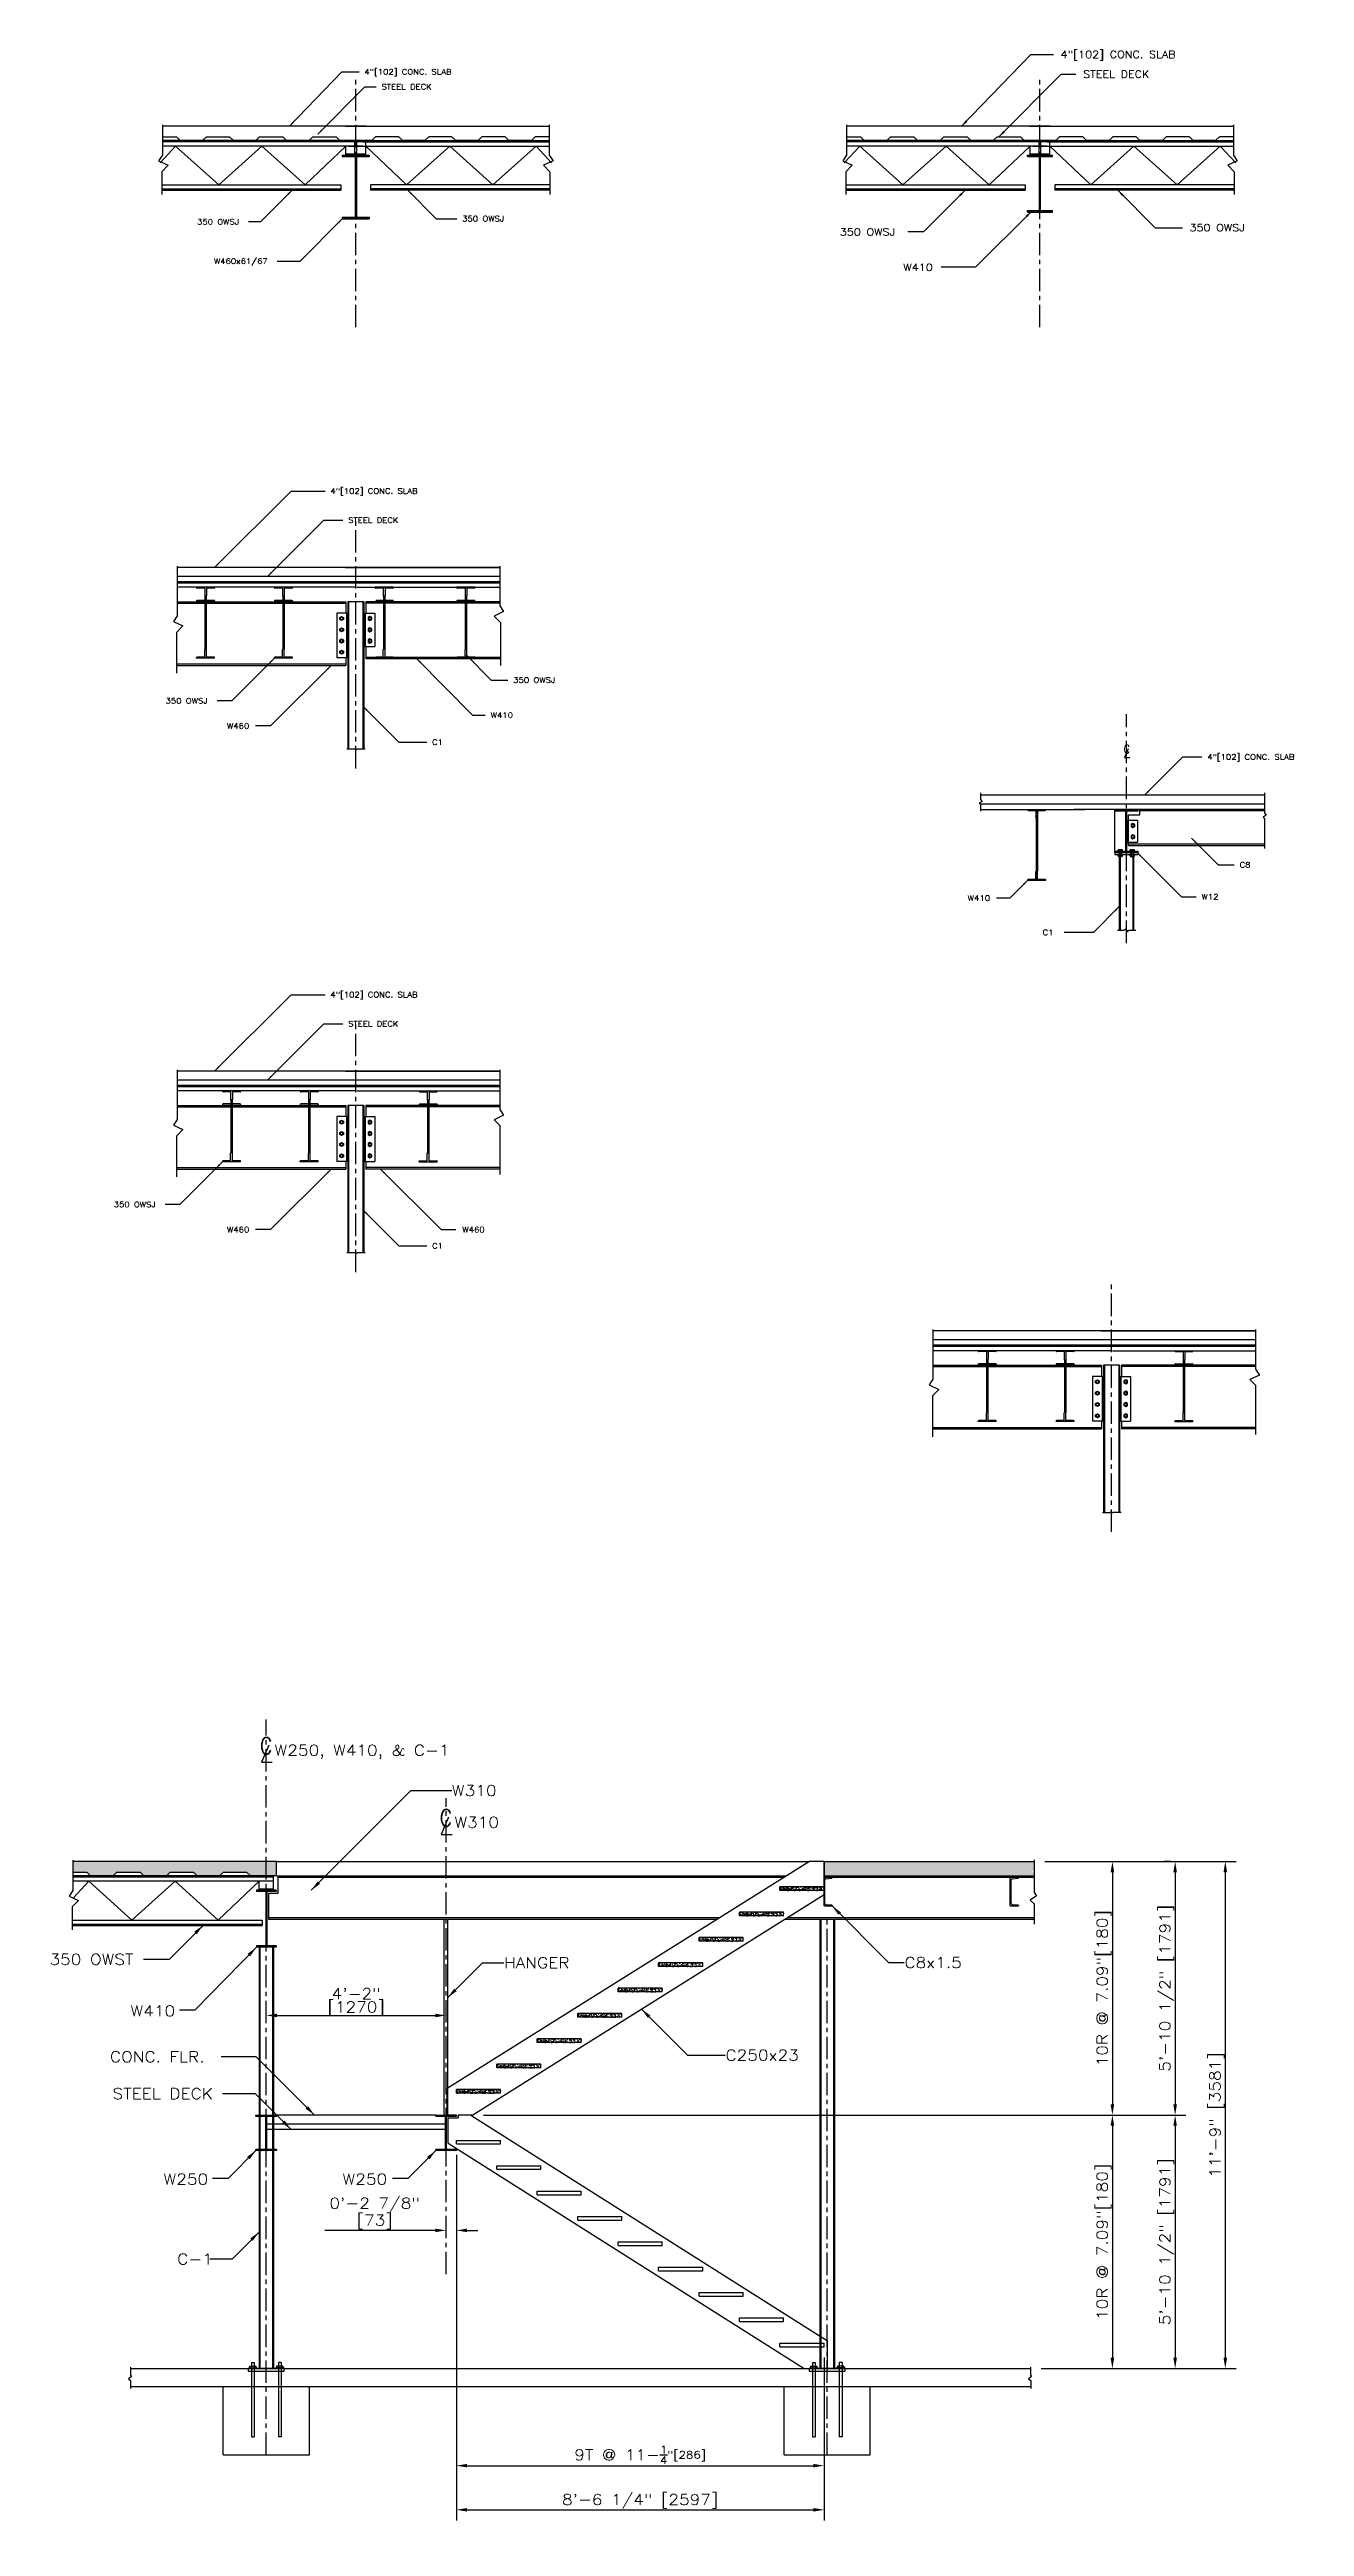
# Model space of a CAD drawing. Header units: inches. Extents: x -229 to 9761, y -1201 to 3580.
# Drawn here: x 8156 to 8505, y 2882 to 3571 of the extents above; entities that cross this region are included whole.
import ezdxf

# ---------------------------------------------------------------- set-up
doc = ezdxf.new("R2010")
doc.units = ezdxf.units.IN
doc.header["$MEASUREMENT"] = 0
doc.linetypes.add('CENTER', pattern=[2, 1.25, -0.25, 0.25, -0.25])
doc.layers.get('0').update_dxf_attribs({"linetype": 'CONTINUOUS'})
doc.layers.get('DEFPOINTS').update_dxf_attribs({"linetype": 'CONTINUOUS'})
for name, color, linetype in [('Arch_Section_Truss', 45, 'CONTINUOUS'), ('C-241-1', 241, 'CONTINUOUS'), ('CENTER', 1, 'CENTER'), ('L1', 1, 'CONTINUOUS'), ('LAYER131A', 131, 'CONTINUOUS'), ('Section-Stiffener', 2, 'CONTINUOUS'), ('Section_Hanger', 150, 'CONTINUOUS'), ('Struc_Plan_Dim', 5, 'CONTINUOUS'), ('Struc_Section_BP', 135, 'CONTINUOUS'), ('Struc_Section_Conc', 71, 'CONTINUOUS'), ('Struc_Section_Dim', 5, 'CONTINUOUS'), ('Struc_Section_MachineBolt', 133, 'CONTINUOUS'), ('Struc_Section_StAngle', 5, 'CONTINUOUS'), ('Struc_Section_Steel', 11, 'CONTINUOUS'), ('Struc_Steel_Beam', 22, 'CONTINUOUS'), ('Struc_Steel_Deck', 41, 'CONTINUOUS'), ('Struc_Steel_Joist', 21, 'CONTINUOUS'), ('TEXT', 4, 'CONTINUOUS')]:
    doc.layers.add(name, color=color, linetype=linetype)
doc.styles.add('ROMANS', font='ROMANS.SHX', dxfattribs={"width": 0.8})
doc.styles.add('ROMANS-115', font='romans.shx', dxfattribs={"width": 1.15})
doc.dimstyles.new('48-ROMANS-115', dxfattribs={"dimtxt": 3, "dimasz": 3, "dimexe": 3, "dimexo": 3, "dimgap": 0.0625, "dimtad": 1, "dimdec": 4, "dimzin": 1, "dimdsep": 46, "dimlunit": 4, "dimtxsty": 'ROMANS-115', "dimcen": 0.0625, "dimclrd": 256, "dimclre": 256, "dimclrt": 256, "dimadec": 0, "dimazin": 0, "dimtfac": 1, "dimtdec": 4, "dimtofl": 0, "dimtmove": 0, "dimatfit": 0, "dimfxl": 1, "dimfrac": 2, "dimtolj": 1, "dimtzin": 0, "dimarcsym": 0})
doc.dimstyles.new('Copy of 12-ROMANS-115-PS-BPV', dxfattribs={"dimtxt": 0.0625, "dimasz": 0.0625, "dimexe": 0.0625, "dimexo": 0.0625, "dimgap": 0.0625, "dimtad": 1, "dimdec": 4, "dimlfac": 24, "dimzin": 1, "dimdsep": 46, "dimlunit": 4, "dimtxsty": 'ROMANS-115', "dimcen": 0.0625, "dimclrd": 256, "dimclre": 256, "dimclrt": 256, "dimadec": 0, "dimazin": 0, "dimtfac": 1, "dimtdec": 4, "dimtofl": 0, "dimtmove": 0, "dimatfit": 0, "dimfxl": 1, "dimfrac": 2, "dimtolj": 1, "dimtzin": 0, "dimarcsym": 0})
doc.dimstyles.new('Copy of 48-ROMANS-115-BPV', dxfattribs={"dimtxt": 3, "dimasz": 3, "dimexe": 3, "dimexo": 3, "dimgap": 0.0625, "dimtad": 1, "dimdec": 4, "dimzin": 1, "dimdsep": 46, "dimlunit": 4, "dimtxsty": 'ROMANS-115', "dimcen": 0.0625, "dimclrd": 256, "dimclre": 256, "dimclrt": 256, "dimadec": 0, "dimazin": 0, "dimtfac": 1, "dimtdec": 4, "dimtofl": 0, "dimtmove": 0, "dimatfit": 0, "dimfxl": 1, "dimfrac": 2, "dimtolj": 1, "dimtzin": 0, "dimarcsym": 0})

msp = doc.modelspace()

# ---------------------------------------------------------------- texts
at = {"layer": 'Struc_Plan_Dim', "attachment_point": 1, "style": 'ROMANS-115'}
for s, insert, char_height in [('\\A1;4"[102] CONC. SLAB', (8436.953733, 3570.546034), 1.97861966), ('\\A1;4"[102] CONC. SLAB', (8243.342545, 3565.477651), 1.5), ('\\A1;STEEL DECK', (8248.088286, 3561.321768), 1.5), ('\\A1;STEEL DECK', (8443.213744, 3565.064093), 1.97861966), ('\\A1;350 OWSJ', (8196.782127, 3523.759514), 1.5), ('\\A1;350 OWSJ', (8270.509367, 3524.647094), 1.5), ('\\A1;350 OWSJ', (8375.536828, 3521.189722), 1.97861966), ('\\A1;350 OWSJ', (8472.788938, 3522.360511), 1.97861966), ('W460x61/67', (8201.440357, 3512.846082), 1.5), ('\\A1;W410', (8393.201598, 3511.374044), 1.9786197), ('\\A1;4"[102] CONC. SLAB', (8477.75684, 3374.991333), 1.5), ('\\A1;C8', (8486.725901, 3344.986066), 1.5), ('\\A1;W410', (8411.140096, 3335.742092), 1.5), ('\\A1;W12', (8476.134114, 3336.127159), 1.5), ('C1', (8431.93152, 3326.195998), 1.5)]:
    msp.add_mtext(s, dxfattribs=dict(at, insert=insert, char_height=char_height))
at = {"layer": 'Struc_Section_Dim', "ltscale": 2, "style": 'ROMANS-115', "width": 1.15}
for s, p in [('W250, W410, & C-1', (8218.332029, 3096.558431)), ('W310', (8268.333695, 3076.530658))]:
    msp.add_text(s, height=3, dxfattribs=at).set_placement(p)
at = {"layer": 'Struc_Section_Dim', "ltscale": 2, "char_height": 3, "attachment_point": 1, "style": 'ROMANS-115'}
for s, insert in [('W310', (8267.663097, 3088.356319)), ('\\A1;350 OWST', (8155.742731, 3041.416898)), ('\\A1;HANGER', (8282.174921, 3040.468355)), ('\\A1;C8x1.5', (8393.514989, 3040.544165)), ('W410', (8178.260787, 3027.08662)), ('CONC. FLR.', (8172.542981, 3014.331401)), ('\\A1;C250x23', (8343.739642, 3014.782555)), ('STEEL DECK', (8173.266395, 3004.068282)), ('W250', (8187.445388, 2980.308941)), ('W250', (8237.230949, 2980.308941)), ('\\A1;C-1', (8191.252906, 2958.084571))]:
    msp.add_mtext(s, dxfattribs=dict(at, insert=insert))
at = {"layer": 'Struc_Section_StAngle', "style": 'ROMANS-115'}
for s, insert, char_height, attachment_point in [('\\A1;4"[102] CONC. SLAB', (8233.89406, 3448.921768), 1.5, 1), ('\\A1;STEEL DECK', (8238.81778, 3440.815452), 1.5, 1), ('\\A1;350 OWSJ', (8284.700104, 3396.371403), 1.5, 1), ('\\A1;350 OWSJ', (8188.021705, 3390.596933), 1.5, 1), ('\\A1;W460', (8205.086367, 3383.594015), 1.5, 1), ('\\A1;W410', (8278.430085, 3386.610843), 1.5, 1), ('\\A1;C1', (8262.139536, 3379.104441), 1.5, 1), ('\\A1;4"[102] CONC. SLAB', (8233.89406, 3308.887726), 1.50000002, 1), ('\\A1;STEEL DECK', (8238.81778, 3300.781409), 1.50000002, 1), ('\\A1;350 OWSJ', (8173.593076, 3250.56289), 1.50000002, 1), ('\\A1;W460', (8205.086366, 3243.559971), 1.5, 1), ('\\A1;C1', (8262.139536, 3239.070397), 1.5, 1), ('\\A1;W460', (8276.768383, 3243.559971), 1.5, 3)]:
    msp.add_mtext(s, dxfattribs=dict(at, insert=insert, char_height=char_height, attachment_point=attachment_point))

# ---------------------------------------------------------------- blocks, each defined once
blk = doc.blocks.new('*D198')
at = {"layer": 'DEFPOINTS', "color": 0, "ltscale": 2}
for p in [(8429.59, 3067.14), (8428.59, 2926.14), (8482.76, 2926.14)]:
    blk.add_point(p, dxfattribs=at)
at = {"layer": 'Struc_Section_Dim', "lineweight": -2, "ltscale": 2}
for p, q in [((8432.59, 3067.14), (8485.76, 3067.14)), ((8482.76, 3064.14), (8482.76, 2929.14)), ((8431.59, 2926.14), (8485.76, 2926.14))]:
    blk.add_line(p, q, dxfattribs=at)
at = {"layer": 'Struc_Section_Dim', "ltscale": 2}
for points in [[(8482.26, 3064.14), (8483.26, 3064.14), (8482.76, 3067.14)], [(8482.26, 2929.14), (8483.26, 2929.14), (8482.76, 2926.14)]]:
    blk.add_solid(points, dxfattribs=at)
at = {"layer": 'Struc_Section_Dim', "ltscale": 2, "insert": (8480.41, 2996.64), "char_height": 3, "attachment_point": 5, "rotation": 90, "style": 'ROMANS-115'}
blk.add_mtext('\\A1;11\'-9" [3581]', dxfattribs=at)
blk = doc.blocks.new('*D199')
at = {"layer": 'DEFPOINTS', "color": 0, "ltscale": 2}
for p in [(8470.63, 3067.14), (8273.43, 2996.64), (8468.81, 2996.64)]:
    blk.add_point(p, dxfattribs=at)
at = {"layer": 'Struc_Section_Dim', "lineweight": -2, "ltscale": 2}
for p, q in [((8467.63, 3067.14), (8465.81, 3067.14)), ((8468.81, 3064.14), (8468.81, 2999.64)), ((8276.43, 2996.64), (8471.81, 2996.64))]:
    blk.add_line(p, q, dxfattribs=at)
at = {"layer": 'Struc_Section_Dim', "ltscale": 2}
for points in [[(8468.31, 3064.14), (8469.31, 3064.14), (8468.81, 3067.14)], [(8468.31, 2999.64), (8469.31, 2999.64), (8468.81, 2996.64)]]:
    blk.add_solid(points, dxfattribs=at)
at = {"layer": 'Struc_Section_Dim', "ltscale": 2, "insert": (8466.46, 3031.89), "char_height": 3, "attachment_point": 5, "rotation": 90, "style": 'ROMANS-115'}
blk.add_mtext('\\A1;5\'-10 1/2" [1791]', dxfattribs=at)
blk = doc.blocks.new('*D200')
at = {"layer": 'DEFPOINTS', "color": 0, "ltscale": 2}
for p in [(8273.43, 2996.64), (8468.81, 2926.14), (8468.81, 2926.14)]:
    blk.add_point(p, dxfattribs=at)
at = {"layer": 'Struc_Section_Dim', "lineweight": -2, "ltscale": 2}
for p, q in [((8276.43, 2996.64), (8471.81, 2996.64)), ((8468.81, 2993.64), (8468.81, 2929.14))]:
    blk.add_line(p, q, dxfattribs=at)
at = {"layer": 'Struc_Section_Dim', "ltscale": 2}
for points in [[(8468.31, 2993.64), (8469.31, 2993.64), (8468.81, 2996.64)], [(8468.31, 2929.14), (8469.31, 2929.14), (8468.81, 2926.14)]]:
    blk.add_solid(points, dxfattribs=at)
at = {"layer": 'Struc_Section_Dim', "ltscale": 2, "insert": (8466.46, 2961.39), "char_height": 3, "attachment_point": 5, "rotation": 90, "style": 'ROMANS-115'}
blk.add_mtext('\\A1;5\'-10 1/2" [1791]', dxfattribs=at)
blk = doc.blocks.new('*D201')
at = {"layer": 'DEFPOINTS', "color": 0, "ltscale": 2}
for p in [(8449.51, 3067.14), (8449.51, 2996.64), (8451.36, 2996.64)]:
    blk.add_point(p, dxfattribs=at)
at = {"layer": 'Struc_Section_Dim', "lineweight": -2, "ltscale": 2}
for p, q in [((8452.51, 3067.14), (8454.36, 3067.14)), ((8451.36, 3064.14), (8451.36, 2999.64)), ((8452.51, 2996.64), (8454.36, 2996.64))]:
    blk.add_line(p, q, dxfattribs=at)
at = {"layer": 'Struc_Section_Dim', "ltscale": 2}
for points in [[(8450.86, 3064.14), (8451.86, 3064.14), (8451.36, 3067.14)], [(8450.86, 2999.64), (8451.86, 2999.64), (8451.36, 2996.64)]]:
    blk.add_solid(points, dxfattribs=at)
at = {"layer": 'Struc_Section_Dim', "ltscale": 2, "insert": (8449.02, 3031.89), "char_height": 3, "attachment_point": 5, "rotation": 90, "style": 'ROMANS-115'}
blk.add_mtext('\\A1;10R @ 7.09"[180] ', dxfattribs=at)
blk = doc.blocks.new('*D202')
at = {"layer": 'DEFPOINTS', "color": 0, "ltscale": 2}
for p in [(8449.51, 2996.64), (8449.51, 2926.14), (8451.36, 2926.14)]:
    blk.add_point(p, dxfattribs=at)
at = {"layer": 'Struc_Section_Dim', "lineweight": -2, "ltscale": 2}
for p, q in [((8452.51, 2996.64), (8454.36, 2996.64)), ((8451.36, 2993.64), (8451.36, 2929.14)), ((8452.51, 2926.14), (8454.36, 2926.14))]:
    blk.add_line(p, q, dxfattribs=at)
at = {"layer": 'Struc_Section_Dim', "ltscale": 2}
for points in [[(8450.86, 2993.64), (8451.86, 2993.64), (8451.36, 2996.64)], [(8450.86, 2929.14), (8451.86, 2929.14), (8451.36, 2926.14)]]:
    blk.add_solid(points, dxfattribs=at)
at = {"layer": 'Struc_Section_Dim', "ltscale": 2, "insert": (8449.02, 2961.39), "char_height": 3, "attachment_point": 5, "rotation": 90, "style": 'ROMANS-115'}
blk.add_mtext('\\A1;10R @ 7.09"[180] ', dxfattribs=at)
blk = doc.blocks.new('*D203')
at = {"layer": 'DEFPOINTS', "color": 0, "ltscale": 2}
for p in [(8268.9, 2988.59), (8371.15, 2900.16), (8371.15, 2899.15)]:
    blk.add_point(p, dxfattribs=at)
at = {"layer": 'Struc_Section_Dim', "lineweight": -2, "ltscale": 2}
for p, q in [((8271.9, 2899.15), (8368.15, 2899.15)), ((8371.15, 2897.16), (8371.15, 2896.15))]:
    blk.add_line(p, q, dxfattribs=at)
at = {"layer": 'Struc_Section_Dim', "ltscale": 2}
for points in [[(8271.9, 2899.65), (8271.9, 2898.65), (8268.9, 2899.15)], [(8368.15, 2899.65), (8368.15, 2898.65), (8371.15, 2899.15)]]:
    blk.add_solid(points, dxfattribs=at)
at = {"layer": 'Struc_Section_Dim', "ltscale": 2, "insert": (8320.03, 2902.16), "char_height": 3, "attachment_point": 5, "style": 'ROMANS-115'}
blk.add_mtext('\\A1;\\A1;9T @ 11-\\H0.7x;\\S1/4;"[286]', dxfattribs=at)
blk = doc.blocks.new('*D204')
at = {"layer": 'DEFPOINTS', "color": 0, "ltscale": 2}
for p in [(8268.9, 2988.59), (8371.15, 2932.19), (8371.15, 2886.88)]:
    blk.add_point(p, dxfattribs=at)
at = {"layer": 'Struc_Section_Dim', "lineweight": -2, "ltscale": 2}
for p, q in [((8268.9, 2985.59), (8268.9, 2883.88)), ((8371.15, 2929.19), (8371.15, 2883.88)), ((8271.9, 2886.88), (8368.15, 2886.88))]:
    blk.add_line(p, q, dxfattribs=at)
at = {"layer": 'Struc_Section_Dim', "ltscale": 2}
for points in [[(8271.9, 2887.38), (8271.9, 2886.38), (8268.9, 2886.88)], [(8368.15, 2887.38), (8368.15, 2886.38), (8371.15, 2886.88)]]:
    blk.add_solid(points, dxfattribs=at)
at = {"layer": 'Struc_Section_Dim', "ltscale": 2, "insert": (8320.03, 2889.23), "char_height": 3, "attachment_point": 5, "style": 'ROMANS-115'}
blk.add_mtext('\\A1;8\'-6 1/4" [2597]', dxfattribs=at)
blk = doc.blocks.new('CLMARK')
at = {"layer": 'TEXT'}
for p, q in [((1.5, 4.6), (-3.6, -7.6)), ((-3.6, -7.6), (4.1, -7.6))]:
    blk.add_line(p, q, dxfattribs=at)
at = {"layer": 'TEXT', "style": 'ROMANS', "width": 0.8}
blk.add_text('C', height=12, dxfattribs=at).set_placement((-4.6, -1.9))
blk = doc.blocks.new('Hex Nut - 10 mm side')
at = {"color": 0, "linetype": 'Continuous'}
for p, q in [((-9, -7), (-9, 7)), ((-1, 9), (-8, 9)), ((-1, 5), (-8, 5)), ((0, -7), (0, 7)), ((-1, -5), (-8, -5)), ((-1, -9), (-8, -9))]:
    blk.add_line(p, q, dxfattribs=at)
for centre, radius, start, end in [((-5, 7), 4.19, 147.1328, 212.8672), ((7, 0), 15.7, 163.2214, 196.7786), ((-4, 7), 4.19, 327.1328, 32.8672), ((-16, 0), 15.7, 343.2214, 16.7787), ((-5, -7), 4.19, 147.1328, 212.8672), ((-4, -7), 4.19, 327.1328, 32.8672)]:
    blk.add_arc(centre, radius, start, end, dxfattribs=at)
blk = doc.blocks.new('*D182')
at = {"layer": 'DEFPOINTS', "color": 0, "ltscale": 2}
for p in [(8266.03, 3024.33), (8216.03, 3023.08), (8266.03, 3023.08)]:
    blk.add_point(p, dxfattribs=at)
at = {"layer": 'Section-Stiffener', "lineweight": -2, "ltscale": 2}
blk.add_line((8219.03, 3024.33), (8263.03, 3024.33), dxfattribs=at)
at = {"layer": 'Section-Stiffener', "ltscale": 2}
for points in [[(8219.03, 3024.83), (8219.03, 3023.83), (8216.03, 3024.33)], [(8263.03, 3024.83), (8263.03, 3023.83), (8266.03, 3024.33)]]:
    blk.add_solid(points, dxfattribs=at)
at = {"layer": 'Section-Stiffener', "ltscale": 2, "char_height": 3, "attachment_point": 5, "style": 'ROMANS-115'}
for s, insert in [('\\A1;4\'-2"', (8241.03, 3030.38)), ('\\A1;[1270]', (8241.03, 3026.18))]:
    blk.add_mtext(s, dxfattribs=dict(at, insert=insert))
blk = doc.blocks.new('*D177')
at = {"layer": 'DEFPOINTS', "color": 0, "ltscale": 2}
for p in [(8266.03, 2966.88), (8266.03, 2964.57), (8268.9, 2966.88)]:
    blk.add_point(p, dxfattribs=at)
at = {"layer": 'Struc_Section_Dim', "lineweight": -2, "ltscale": 2}
for p, q in [((8263.03, 2964.57), (8232.3, 2964.57)), ((8271.9, 2964.57), (8274.9, 2964.57))]:
    blk.add_line(p, q, dxfattribs=at)
at = {"layer": 'Struc_Section_Dim', "ltscale": 2}
for points in [[(8263.03, 2965.07), (8263.03, 2964.07), (8266.03, 2964.57)], [(8271.9, 2965.07), (8271.9, 2964.07), (8268.9, 2964.57)]]:
    blk.add_solid(points, dxfattribs=at)
at = {"layer": 'Struc_Section_Dim', "ltscale": 2, "char_height": 3, "attachment_point": 5, "style": 'ROMANS-115'}
for s, insert in [('\\A1;0\'-2 7/8"', (8246.17, 2971.62)), ('\\A1;[73]', (8246.17, 2966.92))]:
    blk.add_mtext(s, dxfattribs=dict(at, insert=insert))
blk = doc.blocks.new('W16x36[410x54]')
at = {"layer": 'Struc_Steel_Beam'}
h = blk.add_hatch(dxfattribs=at)
h.set_pattern_fill('STEEL', color=131, scale=5, style=0)
h.set_pattern_definition([(45, (-8446.539, -3506.6738), (-0.44194174, 0.44194174), []), (45, (-8446.539, -3506.3613), (-0.44194174, 0.44194174), [])])
h.paths.add_polyline_path([(-0.15625, 0.4375), (-3.5, 0.4375), (-3.5, 0), (3.5, 0), (3.5, 0.4375), (0.15625, 0.4375), (0.15625, 15.4375), (3.5, 15.4375), (3.5, 15.875), (-3.5, 15.875), (-3.5, 15.4375), (-0.15625, 15.4375)])
for p, q in [((-3.5, 15.875), (3.5, 15.875)), ((-3.5, 15.4375), (-3.5, 15.875)), ((-3.5, 15.4375), (-0.15625, 15.4375)), ((-0.15625, 0.4375), (-0.15625, 15.4375)), ((0.15625, 0.4375), (0.15625, 15.4375)), ((0.15625, 15.4375), (3.5, 15.4375)), ((3.5, 15.4375), (3.5, 15.875)), ((-3.5, 0.4375), (-0.15625, 0.4375)), ((-3.5, 0), (-3.5, 0.4375)), ((-3.5, 0), (3.5, 0)), ((0.15625, 0.4375), (3.5, 0.4375)), ((3.5, 0), (3.5, 0.4375))]:
    blk.add_line(p, q, dxfattribs=at)
blk = doc.blocks.new('W460x61[18x41]')
at = {"layer": 'Struc_Steel_Beam'}
h = blk.add_hatch(dxfattribs=at)
h.set_pattern_fill('STEEL', color=131, scale=5, style=0)
h.set_pattern_definition([(45, (-8305.6723, -3479.1373), (-0.44194174, 0.44194174), []), (45, (-8305.6723, -3478.8248), (-0.44194174, 0.44194174), [])])
h.paths.add_polyline_path([(-0.15625, 17.3125), (-0.15625, 0.4375), (-3.75, 0.4375), (-3.75, 0), (3.75, 0), (3.75, 0.4375), (0.15625, 0.4375), (0.15625, 17.3125), (3.75, 17.3125), (3.75, 17.75), (-3.75, 17.75), (-3.75, 17.3125)])
for p, q in [((-3.75, 17.75), (3.75, 17.75)), ((-3.75, 17.75), (-3.75, 17.3125)), ((-3.75, 17.3125), (-0.15625, 17.3125)), ((-0.15625, 17.3125), (-0.15625, 0.4375)), ((0.15625, 17.3125), (0.15625, 0.4375)), ((0.15625, 17.3125), (3.75, 17.3125)), ((3.75, 17.75), (3.75, 17.3125)), ((-3.75, 0.4375), (-0.15625, 0.4375)), ((-3.75, 0.4375), (-3.75, 0)), ((-3.75, 0), (3.75, 0)), ((0.15625, 0.4375), (3.75, 0.4375)), ((3.75, 0.4375), (3.75, 0))]:
    blk.add_line(p, q, dxfattribs=at)
blk = doc.blocks.new('outstandingconn2')
at = {"layer": 'Struc_Section_MachineBolt', "ltscale": 2}
for points in [[(-1.2, 7.5), (-1.69, 7.22), (-2.18, 7.5), (-2.18, 8.06), (-1.69, 8.34), (-1.2, 8.06)], [(-1.2, 4.36), (-1.69, 4.08), (-2.18, 4.36), (-2.18, 4.92), (-1.69, 5.2), (-1.2, 4.92)], [(-1.2, 1.22), (-1.69, 0.94), (-2.18, 1.22), (-2.18, 1.78), (-1.69, 2.06), (-1.2, 1.78)]]:
    blk.add_lwpolyline(points, close=True, dxfattribs=at)
for centre in [(-1.69, 7.78), (-1.69, 4.64), (-1.69, 1.5)]:
    blk.add_circle(centre, 0.375, dxfattribs=at)
at = {"layer": 'Struc_Section_Steel', "color": 131, "ltscale": 2}
for p, q in [((-3, 9.28), (-3, 0)), ((0, 9.28), (-3, 9.28)), ((-0.38, 9.28), (-0.38, 0)), ((0, 9.28), (0, 0)), ((0, 0), (-3, 0))]:
    blk.add_line(p, q, dxfattribs=at)
blk = doc.blocks.new('outstandingconn4')
at = {"layer": 'Struc_Section_MachineBolt', "ltscale": 2}
for points in [[(-1.2, -1.78), (-1.69, -2.06), (-2.18, -1.78), (-2.18, -1.22), (-1.69, -0.94), (-1.2, -1.22)], [(-1.2, -4.92), (-1.69, -5.2), (-2.18, -4.92), (-2.18, -4.36), (-1.69, -4.08), (-1.2, -4.36)], [(-1.2, -8.06), (-1.69, -8.34), (-2.18, -8.06), (-2.18, -7.5), (-1.69, -7.22), (-1.2, -7.5)], [(-1.2, -11.2), (-1.69, -11.48), (-2.18, -11.2), (-2.18, -10.64), (-1.69, -10.36), (-1.2, -10.64)]]:
    blk.add_lwpolyline(points, close=True, dxfattribs=at)
for centre in [(-1.69, -1.5), (-1.69, -4.64), (-1.69, -7.78), (-1.69, -10.92)]:
    blk.add_circle(centre, 0.375, dxfattribs=at)
at = {"layer": 'Struc_Section_Steel', "color": 131, "ltscale": 2}
for p, q in [((-3, 0), (-3, -12.42)), ((0, 0), (-3, 0)), ((-0.38, 0), (-0.38, -12.42)), ((0, 0), (0, -12.42)), ((0, -12.42), (-3, -12.42))]:
    blk.add_line(p, q, dxfattribs=at)
blk = doc.blocks.new('outstandingconn1')
at = {"layer": 'Struc_Section_MachineBolt', "ltscale": 2}
for points in [[(1.2, 4.36), (1.69, 4.08), (2.18, 4.36), (2.18, 4.92), (1.69, 5.2), (1.2, 4.92)], [(1.2, 1.22), (1.69, 0.94), (2.18, 1.22), (2.18, 1.78), (1.69, 2.06), (1.2, 1.78)]]:
    blk.add_lwpolyline(points, close=True, dxfattribs=at)
for centre in [(1.69, 4.64), (1.69, 1.5)]:
    blk.add_circle(centre, 0.375, dxfattribs=at)
at = {"layer": 'Struc_Section_Steel', "color": 131, "ltscale": 2}
for p, q in [((0, 6.14), (3, 6.14)), ((0, 6.14), (0, 0)), ((0, 0), (3, 0)), ((0.38, 6.14), (0.38, 0)), ((3, 6.14), (3, 0))]:
    blk.add_line(p, q, dxfattribs=at)

# ---------------------------------------------------------------- dimensions: what is measured, and where the dimension line sits
at = {"layer": 'Section-Stiffener', "ltscale": 2}
dim = msp.add_linear_dim(base=(8266.028618, 3024.334452), p1=(8216.028618, 3023.077441), p2=(8266.028618, 3023.077441), dimstyle='Copy of 48-ROMANS-115-BPV', override={"dimpost": '\\X', "dimse1": 1, "dimse2": 1}, dxfattribs=at)
dim.commit()
dim.dimension.update_dxf_attribs({"geometry": '*D182', "text_midpoint": (8241.028618, 3028.530881)})
at = {"layer": 'Struc_Section_Dim', "ltscale": 2}
for base, p1, p2, picture, middle in [((8468.805906, 2996.644803), (8470.628974, 3067.144803), (8273.434598, 2996.644803), '*D199', (8466.457692, 3031.894803)), ((8482.758514, 2926.144803), (8429.591195, 3067.144803), (8428.591195, 2926.144803), '*D198', (8480.410299, 2996.644803)), ((8468.805906, 2926.144803), (8273.434598, 2996.644803), (8468.805906, 2926.144803), '*D200', (8466.457692, 2961.394803))]:
    dim = msp.add_linear_dim(base=base, p1=p1, p2=p2, angle=90, dimstyle='48-ROMANS-115', dxfattribs=at)
    dim.commit()
    dim.dimension.update_dxf_attribs({"geometry": picture, "text_midpoint": middle})
for base, p1, p2, picture, middle in [((8451.363907, 2996.644803), (8449.514758, 3067.144803), (8449.514758, 2996.644803), '*D201', (8449.015693, 3031.894803)), ((8451.363907, 2926.144803), (8449.514758, 2996.644803), (8449.514758, 2926.144803), '*D202', (8449.015693, 2961.394803))]:
    dim = msp.add_linear_dim(base=base, p1=p1, p2=p2, angle=90, text='10R @ 7.09"[180] ', dimstyle='48-ROMANS-115', dxfattribs=at)
    dim.commit()
    dim.dimension.update_dxf_attribs({"geometry": picture, "text_midpoint": middle})
dim = msp.add_linear_dim(base=(8371.153618, 2899.147362), p1=(8268.903618, 2988.594803), p2=(8371.153618, 2900.15927), text='\\A1;9T @ 11-{\\H0.7x;\\S1/4;}"[286]', dimstyle='48-ROMANS-115', override={"dimse1": 1}, dxfattribs=at)
dim.commit()
dim.dimension.update_dxf_attribs({"geometry": '*D203', "text_midpoint": (8320.028618, 2902.159862)})
dim = msp.add_linear_dim(base=(8371.153618, 2886.879363), p1=(8268.903618, 2988.594803), p2=(8371.153618, 2932.194803), dimstyle='48-ROMANS-115', dxfattribs=at)
dim.commit()
dim.dimension.update_dxf_attribs({"geometry": '*D204', "text_midpoint": (8320.028618, 2889.227577)})
dim = msp.add_linear_dim(base=(8266.028618, 2964.571976), p1=(8268.903618, 2966.875834), p2=(8266.028618, 2966.875834), dimstyle='Copy of 48-ROMANS-115-BPV', override={"dimpost": '\\X', "dimse1": 1, "dimse2": 1}, dxfattribs=at)
dim.commit()
dim.dimension.update_dxf_attribs({"geometry": '*D177', "text_midpoint": (8246.166118, 2969.268404)})

# ---------------------------------------------------------------- hatches: boundary and pattern name
at = {"layer": 'LAYER131A', "ltscale": 2}
h = msp.add_hatch(dxfattribs=at)
h.set_pattern_fill('AR-CONC', color=256, scale=0.2, style=0)
h.set_pattern_definition([(50, (7769.2176, 3009.6492), (1.4345204, -0.1255043), [0.15, -1.65]), (355, (7769.2176, 3009.6492), (-0.2775027, 1.5043843), [0.12, -1.32]), (100.4514, (7769.3371, 3009.6387), (1.1570188, 1.378879), [0.1274804, -1.4022842]), (46.1842, (7769.2176, 3010.0492), (2.134482, -0.331038), [0.225, -2.475]), (96.6356, (7769.3955, 3010.0216), (1.8693254, 1.948236), [0.1912206, -2.103426]), (351.1842, (7769.2176, 3010.0492), (1.869324, 1.948237), [0.18, -1.98]), (21, (7769.4176, 3009.9492), (1.193814, -0.8052378), [0.15, -1.65]), (326, (7769.4176, 3009.9492), (0.4866307, 1.4503), [0.12, -1.32]), (71.4514, (7769.5171, 3009.882), (1.6804453, 0.645061), [0.1274804, -1.4022842]), (37.5, (7769.2176, 3009.64916), (0.0243197, 0.6657877), [0, -1.304, 0, -1.34, 0, -1.325]), (7.5, (7769.2176, 3009.64916), (0.5261391, 0.7888234), [0, -0.764, 0, -1.274, 0, -0.505]), (327.5, (7768.7716, 3009.64916), (1.06764487, -0.04510974), [0, -0.5, 0, -1.56, 0, -2.07]), (317.5, (7768.5716, 3009.6492), (1.1663723, 0.20021), [0, -0.65, 0, -1.036, 0, -1.47])])
h.paths.add_polyline_path([(8429.591195, 3067.144803), (8371.153618, 3067.144803), (8371.153618, 3063.144803), (8429.63012, 3063.144803), (8429.63012, 3063.8607), (8429.046248, 3064.366131), (8429.902594, 3064.9882), (8429.591195, 3065.415872)])
h = msp.add_hatch(dxfattribs=at)
h.set_pattern_fill('AR-CONC', color=256, scale=0.2, style=0)
h.set_pattern_definition([(50, (7983.9376, 3066.0492), (1.4345204, -0.1255043), [0.15, -1.65]), (355, (7983.9376, 3066.0492), (-0.2775027, 1.504384), [0.12, -1.32]), (100.4514, (7984.0571, 3066.0387), (1.157019, 1.378879), [0.1274804, -1.402284]), (46.1842, (7983.9376, 3066.4492), (2.134482, -0.331038), [0.225, -2.475]), (96.6356, (7984.1154, 3066.4216), (1.869325, 1.948236), [0.19122, -2.103426]), (351.1842, (7983.9376, 3066.4492), (1.869324, 1.948237), [0.18, -1.98]), (21, (7984.1376, 3066.3492), (1.193814, -0.8052378), [0.15, -1.65]), (326, (7984.1376, 3066.3492), (0.4866307, 1.4503), [0.12, -1.32]), (71.4514, (7984.237, 3066.282), (1.6804453, 0.645061), [0.1274804, -1.402284]), (37.5, (7983.93756, 3066.04916), (0.0243197, 0.6657877), [0, -1.304, 0, -1.34, 0, -1.325]), (7.5, (7983.93756, 3066.04916), (0.5261391, 0.7888234), [0, -0.764, 0, -1.274, 0, -0.505]), (327.5, (7983.49156, 3066.04916), (1.0676449, -0.04510974), [0, -0.5, 0, -1.56, 0, -2.07]), (317.5, (7983.2916, 3066.0492), (1.1663723, 0.20021), [0, -0.65, 0, -1.036, 0, -1.47])])
h.paths.add_polyline_path([(8371.153618, 3060.094803), (8358.903618, 3060.094803), (8358.903618, 3059.094803), (8371.153618, 3059.094803)])
h = msp.add_hatch(dxfattribs=at)
h.set_pattern_fill('AR-CONC', color=256, scale=0.2, style=0)
h.set_pattern_definition([(50, (7972.6876, 3058.9992), (1.4345204, -0.1255043), [0.15, -1.65]), (355, (7972.6876, 3058.9992), (-0.2775027, 1.504384), [0.12, -1.32]), (100.4514, (7972.8071, 3058.9887), (1.157019, 1.378879), [0.1274804, -1.402284]), (46.1842, (7972.6876, 3059.3992), (2.134482, -0.331038), [0.225, -2.475]), (96.6356, (7972.8654, 3059.3716), (1.869325, 1.948236), [0.19122, -2.103426]), (351.1842, (7972.6876, 3059.3992), (1.869324, 1.948237), [0.18, -1.98]), (21, (7972.8876, 3059.2992), (1.193814, -0.8052378), [0.15, -1.65]), (326, (7972.8876, 3059.2992), (0.4866307, 1.4503), [0.12, -1.32]), (71.4514, (7972.987, 3059.232), (1.6804453, 0.645061), [0.1274804, -1.402284]), (37.5, (7972.68756, 3058.99916), (0.0243197, 0.6657877), [0, -1.304, 0, -1.34, 0, -1.325]), (7.5, (7972.68756, 3058.99916), (0.5261391, 0.7888234), [0, -0.764, 0, -1.274, 0, -0.505]), (327.5, (7972.24156, 3058.99916), (1.0676449, -0.04510974), [0, -0.5, 0, -1.56, 0, -2.07]), (317.5, (7972.0416, 3058.9992), (1.1663723, 0.20021), [0, -0.65, 0, -1.036, 0, -1.47])])
h.paths.add_polyline_path([(8359.903618, 3053.044803), (8347.653618, 3053.044803), (8347.653618, 3052.044803), (8359.903618, 3052.044803)])
h = msp.add_hatch(dxfattribs=at)
h.set_pattern_fill('AR-CONC', color=256, scale=0.2, style=0)
h.set_pattern_definition([(50, (7961.4376, 3051.9492), (1.4345204, -0.1255043), [0.15, -1.65]), (355, (7961.4376, 3051.9492), (-0.2775027, 1.504384), [0.12, -1.32]), (100.4514, (7961.5571, 3051.9387), (1.157019, 1.378879), [0.1274804, -1.402284]), (46.1842, (7961.4376, 3052.3492), (2.134482, -0.331038), [0.225, -2.475]), (96.6356, (7961.6154, 3052.3216), (1.869325, 1.948236), [0.19122, -2.103426]), (351.1842, (7961.4376, 3052.3492), (1.869324, 1.948237), [0.18, -1.98]), (21, (7961.6376, 3052.2492), (1.193814, -0.8052378), [0.15, -1.65]), (326, (7961.6376, 3052.2492), (0.4866307, 1.4503), [0.12, -1.32]), (71.4514, (7961.737, 3052.182), (1.6804453, 0.645061), [0.1274804, -1.402284]), (37.5, (7961.43756, 3051.94916), (0.0243197, 0.6657877), [0, -1.304, 0, -1.34, 0, -1.325]), (7.5, (7961.43756, 3051.94916), (0.5261391, 0.7888234), [0, -0.764, 0, -1.274, 0, -0.505]), (327.5, (7960.99156, 3051.94916), (1.0676449, -0.04510974), [0, -0.5, 0, -1.56, 0, -2.07]), (317.5, (7960.7916, 3051.9492), (1.1663723, 0.20021), [0, -0.65, 0, -1.036, 0, -1.47])])
h.paths.add_polyline_path([(8348.653618, 3045.994803), (8336.403618, 3045.994803), (8336.403618, 3044.994803), (8348.653618, 3044.994803)])
h = msp.add_hatch(dxfattribs=at)
h.set_pattern_fill('AR-CONC', color=256, scale=0.2, style=0)
h.set_pattern_definition([(50, (7950.1876, 3044.8992), (1.4345204, -0.1255043), [0.15, -1.65]), (355, (7950.1876, 3044.8992), (-0.2775027, 1.504384), [0.12, -1.32]), (100.4514, (7950.3071, 3044.8887), (1.157019, 1.378879), [0.1274804, -1.402284]), (46.1842, (7950.1876, 3045.2992), (2.134482, -0.331038), [0.225, -2.475]), (96.6356, (7950.3654, 3045.2716), (1.869325, 1.948236), [0.19122, -2.103426]), (351.1842, (7950.1876, 3045.2992), (1.869324, 1.948237), [0.18, -1.98]), (21, (7950.3876, 3045.1992), (1.193814, -0.8052378), [0.15, -1.65]), (326, (7950.3876, 3045.1992), (0.4866307, 1.4503), [0.12, -1.32]), (71.4514, (7950.487, 3045.132), (1.6804453, 0.645061), [0.1274804, -1.402284]), (37.5, (7950.18756, 3044.89916), (0.0243197, 0.6657877), [0, -1.304, 0, -1.34, 0, -1.325]), (7.5, (7950.18756, 3044.89916), (0.5261391, 0.7888234), [0, -0.764, 0, -1.274, 0, -0.505]), (327.5, (7949.74156, 3044.89916), (1.0676449, -0.04510974), [0, -0.5, 0, -1.56, 0, -2.07]), (317.5, (7949.5416, 3044.8992), (1.1663723, 0.20021), [0, -0.65, 0, -1.036, 0, -1.47])])
h.paths.add_polyline_path([(8337.403618, 3038.944803), (8325.153618, 3038.944803), (8325.153618, 3037.944803), (8337.403618, 3037.944803)])
h = msp.add_hatch(dxfattribs=at)
h.set_pattern_fill('AR-CONC', color=256, scale=0.2, style=0)
h.set_pattern_definition([(50, (7938.9376, 3037.8492), (1.4345204, -0.1255043), [0.15, -1.65]), (355, (7938.9376, 3037.8492), (-0.2775027, 1.504384), [0.12, -1.32]), (100.4514, (7939.0571, 3037.8387), (1.157019, 1.378879), [0.1274804, -1.402284]), (46.1842, (7938.9376, 3038.2492), (2.134482, -0.331038), [0.225, -2.475]), (96.6356, (7939.1154, 3038.2216), (1.869325, 1.948236), [0.19122, -2.103426]), (351.1842, (7938.9376, 3038.2492), (1.869324, 1.948237), [0.18, -1.98]), (21, (7939.1376, 3038.1492), (1.193814, -0.8052378), [0.15, -1.65]), (326, (7939.1376, 3038.1492), (0.4866307, 1.4503), [0.12, -1.32]), (71.4514, (7939.237, 3038.082), (1.6804453, 0.645061), [0.1274804, -1.402284]), (37.5, (7938.93756, 3037.84916), (0.0243197, 0.6657877), [0, -1.304, 0, -1.34, 0, -1.325]), (7.5, (7938.93756, 3037.84916), (0.5261391, 0.7888234), [0, -0.764, 0, -1.274, 0, -0.505]), (327.5, (7938.49156, 3037.84916), (1.0676449, -0.04510974), [0, -0.5, 0, -1.56, 0, -2.07]), (317.5, (7938.2916, 3037.8492), (1.1663723, 0.20021), [0, -0.65, 0, -1.036, 0, -1.47])])
h.paths.add_polyline_path([(8326.153618, 3031.894803), (8313.903618, 3031.894803), (8313.903618, 3030.894803), (8326.153618, 3030.894803)])
h = msp.add_hatch(dxfattribs=at)
h.set_pattern_fill('AR-CONC', color=256, scale=0.2, style=0)
h.set_pattern_definition([(50, (7927.6876, 3030.7992), (1.4345204, -0.1255043), [0.15, -1.65]), (355, (7927.6876, 3030.7992), (-0.2775027, 1.504384), [0.12, -1.32]), (100.4514, (7927.8071, 3030.7887), (1.157019, 1.378879), [0.1274804, -1.402284]), (46.1842, (7927.6876, 3031.1992), (2.134482, -0.331038), [0.225, -2.475]), (96.6356, (7927.8654, 3031.1716), (1.869325, 1.948236), [0.19122, -2.103426]), (351.1842, (7927.6876, 3031.1992), (1.869324, 1.948237), [0.18, -1.98]), (21, (7927.8876, 3031.0992), (1.193814, -0.8052378), [0.15, -1.65]), (326, (7927.8876, 3031.0992), (0.4866307, 1.4503), [0.12, -1.32]), (71.4514, (7927.987, 3031.032), (1.6804453, 0.645061), [0.1274804, -1.402284]), (37.5, (7927.68756, 3030.79916), (0.0243197, 0.6657877), [0, -1.304, 0, -1.34, 0, -1.325]), (7.5, (7927.68756, 3030.79916), (0.5261391, 0.7888234), [0, -0.764, 0, -1.274, 0, -0.505]), (327.5, (7927.24156, 3030.79916), (1.0676449, -0.04510974), [0, -0.5, 0, -1.56, 0, -2.07]), (317.5, (7927.0416, 3030.7992), (1.1663723, 0.20021), [0, -0.65, 0, -1.036, 0, -1.47])])
h.paths.add_polyline_path([(8314.903618, 3024.844803), (8302.653618, 3024.844803), (8302.653618, 3023.844803), (8314.903618, 3023.844803)])
h = msp.add_hatch(dxfattribs=at)
h.set_pattern_fill('AR-CONC', color=256, scale=0.2, style=0)
h.set_pattern_definition([(50, (7916.4376, 3023.7492), (1.4345204, -0.1255043), [0.15, -1.65]), (355, (7916.4376, 3023.7492), (-0.2775027, 1.504384), [0.12, -1.32]), (100.4514, (7916.5571, 3023.7387), (1.157019, 1.378879), [0.1274804, -1.402284]), (46.1842, (7916.4376, 3024.1492), (2.134482, -0.331038), [0.225, -2.475]), (96.6356, (7916.6154, 3024.1216), (1.869325, 1.948236), [0.19122, -2.103426]), (351.1842, (7916.4376, 3024.1492), (1.869324, 1.948237), [0.18, -1.98]), (21, (7916.6376, 3024.0492), (1.193814, -0.8052378), [0.15, -1.65]), (326, (7916.6376, 3024.0492), (0.4866307, 1.4503), [0.12, -1.32]), (71.4514, (7916.737, 3023.982), (1.6804453, 0.645061), [0.1274804, -1.402284]), (37.5, (7916.43756, 3023.74916), (0.0243197, 0.6657877), [0, -1.304, 0, -1.34, 0, -1.325]), (7.5, (7916.43756, 3023.74916), (0.5261391, 0.7888234), [0, -0.764, 0, -1.274, 0, -0.505]), (327.5, (7915.99156, 3023.74916), (1.0676449, -0.04510974), [0, -0.5, 0, -1.56, 0, -2.07]), (317.5, (7915.7916, 3023.7492), (1.1663723, 0.20021), [0, -0.65, 0, -1.036, 0, -1.47])])
h.paths.add_polyline_path([(8303.653618, 3017.794803), (8291.403618, 3017.794803), (8291.403618, 3016.794803), (8303.653618, 3016.794803)])
h = msp.add_hatch(dxfattribs=at)
h.set_pattern_fill('AR-CONC', color=256, scale=0.2, style=0)
h.set_pattern_definition([(50, (7905.1876, 3016.6992), (1.4345204, -0.1255043), [0.15, -1.65]), (355, (7905.1876, 3016.6992), (-0.2775027, 1.504384), [0.12, -1.32]), (100.4514, (7905.3071, 3016.6887), (1.157019, 1.378879), [0.1274804, -1.402284]), (46.1842, (7905.1876, 3017.0992), (2.134482, -0.331038), [0.225, -2.475]), (96.6356, (7905.3654, 3017.0716), (1.869325, 1.948236), [0.19122, -2.103426]), (351.1842, (7905.1876, 3017.0992), (1.869324, 1.948237), [0.18, -1.98]), (21, (7905.3876, 3016.9992), (1.193814, -0.8052378), [0.15, -1.65]), (326, (7905.3876, 3016.9992), (0.4866307, 1.4503), [0.12, -1.32]), (71.4514, (7905.487, 3016.932), (1.6804453, 0.645061), [0.1274804, -1.402284]), (37.5, (7905.18756, 3016.69916), (0.0243197, 0.6657877), [0, -1.304, 0, -1.34, 0, -1.325]), (7.5, (7905.18756, 3016.69916), (0.5261391, 0.7888234), [0, -0.764, 0, -1.274, 0, -0.505]), (327.5, (7904.74156, 3016.69916), (1.0676449, -0.04510974), [0, -0.5, 0, -1.56, 0, -2.07]), (317.5, (7904.5416, 3016.6992), (1.1663723, 0.20021), [0, -0.65, 0, -1.036, 0, -1.47])])
h.paths.add_polyline_path([(8292.403618, 3010.744803), (8280.153618, 3010.744803), (8280.153618, 3009.744803), (8292.403618, 3009.744803)])
h = msp.add_hatch(dxfattribs=at)
h.set_pattern_fill('AR-CONC', color=256, scale=0.2, style=0)
h.set_pattern_definition([(50, (7893.9376, 3009.6492), (1.4345204, -0.1255043), [0.15, -1.65]), (355, (7893.9376, 3009.6492), (-0.2775027, 1.504384), [0.12, -1.32]), (100.4514, (7894.0571, 3009.6387), (1.157019, 1.378879), [0.1274804, -1.402284]), (46.1842, (7893.9376, 3010.0492), (2.134482, -0.331038), [0.225, -2.475]), (96.6356, (7894.1154, 3010.0216), (1.869325, 1.948236), [0.19122, -2.103426]), (351.1842, (7893.9376, 3010.0492), (1.869324, 1.948237), [0.18, -1.98]), (21, (7894.1376, 3009.9492), (1.193814, -0.8052378), [0.15, -1.65]), (326, (7894.1376, 3009.9492), (0.4866307, 1.4503), [0.12, -1.32]), (71.4514, (7894.237, 3009.882), (1.6804453, 0.645061), [0.1274804, -1.402284]), (37.5, (7893.93756, 3009.64916), (0.0243197, 0.6657877), [0, -1.304, 0, -1.34, 0, -1.325]), (7.5, (7893.93756, 3009.64916), (0.5261391, 0.7888234), [0, -0.764, 0, -1.274, 0, -0.505]), (327.5, (7893.49156, 3009.64916), (1.0676449, -0.04510974), [0, -0.5, 0, -1.56, 0, -2.07]), (317.5, (7893.2916, 3009.6492), (1.1663723, 0.20021), [0, -0.65, 0, -1.036, 0, -1.47])])
h.paths.add_polyline_path([(8281.153618, 3003.694803), (8268.903618, 3003.694803), (8268.903618, 3002.694803), (8281.153618, 3002.694803)])
at = {"layer": 'Struc_Section_Dim', "ltscale": 2}
h = msp.add_hatch(dxfattribs=at)
h.set_pattern_fill('AR-CONC', color=256, scale=0.2, style=0)
h.set_pattern_definition([(50, (7769.0926, 2503.1176), (1.4345204, -0.1255043), [0.15, -1.65]), (355, (7769.0926, 2503.1176), (-0.2775027, 1.5043843), [0.12, -1.32]), (100.4514, (7769.2121, 2503.1072), (1.1570188, 1.378879), [0.1274804, -1.4022842]), (46.1842, (7769.0926, 2503.5176), (2.134482, -0.331038), [0.225, -2.475]), (96.6356, (7769.2705, 2503.49), (1.8693254, 1.948236), [0.1912206, -2.103426]), (351.1842, (7769.0926, 2503.5176), (1.869324, 1.948237), [0.18, -1.98]), (21, (7769.2926, 2503.4176), (1.1938141, -0.8052378), [0.15, -1.65]), (326, (7769.2926, 2503.4176), (0.4866307, 1.4503), [0.12, -1.32]), (71.4514, (7769.3921, 2503.3505), (1.6804453, 0.645061), [0.1274804, -1.4022842]), (37.5, (7769.0926, 2503.1176), (0.0243197, 0.6657877), [0, -1.304, 0, -1.34, 0, -1.325]), (7.5, (7769.0926, 2503.1176), (0.5261391, 0.7888234), [0, -0.764, 0, -1.274, 0, -0.505]), (327.5, (7768.6466, 2503.1176), (1.06764487, -0.04510974), [0, -0.5, 0, -1.56, 0, -2.07]), (317.5, (7768.4466, 2503.1176), (1.1663723, 0.20021), [0, -0.65, 0, -1.036, 0, -1.47])])
h.paths.add_polyline_path([(8216.028618, 3067.144803), (8162.233178, 3067.144803), (8162.233178, 3064.190147), (8166.128036, 3064.190147), (8167.173381, 3063.144803), (8173.420774, 3063.144803), (8174.466118, 3064.190147), (8180.940536, 3064.190147), (8181.985881, 3063.144803), (8188.233274, 3063.144803), (8189.278618, 3064.190147), (8195.753036, 3064.190147), (8196.798381, 3063.144803), (8203.045774, 3063.144803), (8204.091118, 3064.190147), (8210.565536, 3064.190147), (8211.610881, 3063.144803), (8216.028618, 3063.144803)])
h.paths.add_polyline_path([(8218.903618, 3067.144803), (8216.028618, 3067.144803), (8216.028618, 3063.144803), (8218.028618, 3063.144803), (8218.903618, 3063.144803)])
at = {"layer": 'Struc_Section_Steel', "ltscale": 2}
h = msp.add_hatch(dxfattribs=at)
h.set_pattern_fill('STEEL', color=256, scale=5, style=0)
h.set_pattern_definition([(45, (8111.153, 3012.8967), (-0.4419417, 0.4419417), []), (45, (8111.153, 3013.2092), (-0.4419417, 0.4419417), [])])
h.paths.add_polyline_path([(8218.903618, 2996.332303), (8218.903618, 2996.644803), (8213.153618, 2996.644803), (8213.153618, 2996.332303), (8215.653618, 2996.332303, -0.4142135624), (8215.903618, 2996.082303), (8215.903618, 2987.332303, -0.4142135624), (8215.653618, 2987.082303), (8213.153618, 2987.082303), (8213.153618, 2986.769803), (8218.903618, 2986.769803), (8218.903618, 2987.082303), (8216.403618, 2987.082303, -0.4142135624), (8216.153618, 2987.332303), (8216.153618, 2996.082303, -0.4142135624), (8216.403618, 2996.332303)])
h = msp.add_hatch(dxfattribs=at)
h.set_pattern_fill('STEEL', color=256, scale=5, style=0)
h.set_pattern_definition([(45, (8161.153, 3012.8967), (-0.4419417, 0.4419417), []), (45, (8161.153, 3013.2092), (-0.4419417, 0.4419417), [])])
h.paths.add_polyline_path([(8268.903618, 2996.332303), (8268.903618, 2996.644803), (8263.153618, 2996.644803), (8263.153618, 2996.332303), (8265.653618, 2996.332303, -0.4142135624), (8265.903618, 2996.082303), (8265.903618, 2987.332303, -0.4142135624), (8265.653618, 2987.082303), (8263.153618, 2987.082303), (8263.153618, 2986.769803), (8268.903618, 2986.769803), (8268.903618, 2987.082303), (8266.403618, 2987.082303, -0.4142135624), (8266.153618, 2987.332303), (8266.153618, 2996.082303, -0.4142135624), (8266.403618, 2996.332303)])
at = {"layer": 'Struc_Steel_Beam'}
h = msp.add_hatch(dxfattribs=at)
h.set_pattern_fill('STEEL', color=256, scale=5, style=0)
h.set_pattern_definition([(135, (8375.9514, 3075.0992), (0.4419417, 0.4419417), []), (135, (8375.9514, 3075.4117), (0.4419417, 0.4419417), [])])
h.paths.add_polyline_path([(8218.778618, 3059.144803), (8218.778618, 3058.769803), (8216.153618, 3058.769803), (8216.153618, 3043.644803), (8218.778618, 3043.644803), (8218.778618, 3043.269803), (8216.028618, 3043.269803), (8216.028618, 3059.144803)])
h.paths.add_polyline_path([(8213.278618, 3058.769803), (8213.278618, 3059.144803), (8216.028618, 3059.144803), (8216.028618, 3043.269803), (8213.278618, 3043.269803), (8213.278618, 3043.644803), (8215.903618, 3043.644803), (8215.903618, 3058.769803)])
at = {"layer": 'TEXT'}
h = msp.add_hatch(dxfattribs=at)
h.set_pattern_fill('STEEL', color=256, scale=8, style=0)
h.set_pattern_definition([(45, (2498.5753, 2457.2913), (-0.70710678, 0.70710678), []), (45, (2498.5753, 2457.7913), (-0.70710678, 0.70710678), [])])
h.paths.add_polyline_path([(8432.821728, 3359.515847, -0.4142135624), (8432.696728, 3359.390847), (8430.571728, 3359.390847), (8430.571728, 3357.265847, -0.4142135624), (8430.446728, 3357.140847), (8430.196728, 3357.140847, -0.4142135624), (8430.071728, 3357.265847), (8430.071728, 3359.390847), (8427.946728, 3359.390847, -0.4142135624), (8427.821728, 3359.515847), (8427.821728, 3359.640847), (8432.821728, 3359.640847)])
h.paths.add_polyline_path([(8432.821728, 3339.960847), (8427.821728, 3339.960847), (8427.821728, 3340.085847, -0.4142135624), (8427.946728, 3340.210847), (8430.071728, 3340.210847), (8430.071728, 3342.335847, -0.4142135624), (8430.196728, 3342.460847), (8430.446728, 3342.460847, -0.4142135624), (8430.571728, 3342.335847), (8430.571728, 3340.210847), (8432.696728, 3340.210847, -0.4142135624), (8432.821728, 3340.085847)])

# ---------------------------------------------------------------- linework, layer by layer
at = {"layer": 'Arch_Section_Truss'}
for p, q in [((8196.664075, 3421.406927), (8196.664075, 3421.281927)), ((8201.664075, 3421.406927), (8196.664075, 3421.406927)), ((8196.664075, 3417.656927), (8196.664075, 3417.406927)), ((8198.976575, 3417.406927), (8196.664075, 3417.406927)), ((8198.914075, 3421.156927), (8196.789075, 3421.156927)), ((8198.976575, 3417.781927), (8196.789075, 3417.781927)), ((8198.914075, 3421.156927), (8198.914075, 3419.031927)), ((8198.976575, 3418.923674), (8198.976575, 3404.20518)), ((8198.976575, 3418.923674), (8198.976575, 3417.781927)), ((8199.289075, 3418.906927), (8199.039075, 3418.906927)), ((8199.351575, 3418.923674), (8199.351575, 3404.20518)), ((8199.351575, 3418.923674), (8199.351575, 3417.781927)), ((8201.539075, 3417.781927), (8199.351575, 3417.781927)), ((8201.664075, 3417.406927), (8199.351575, 3417.406927)), ((8201.539075, 3421.156927), (8199.414075, 3421.156927)), ((8199.414075, 3421.156927), (8199.414075, 3419.031927)), ((8201.664075, 3421.406927), (8201.664075, 3421.281927)), ((8201.664075, 3417.656927), (8201.664075, 3417.406927)), ((8218.29269, 3421.406927), (8218.29269, 3421.281927)), ((8223.29269, 3421.406927), (8218.29269, 3421.406927)), ((8218.29269, 3417.656927), (8218.29269, 3417.406927)), ((8220.60519, 3417.406927), (8218.29269, 3417.406927)), ((8220.54269, 3421.156927), (8218.41769, 3421.156927)), ((8220.60519, 3417.781927), (8218.41769, 3417.781927)), ((8220.54269, 3421.156927), (8220.54269, 3419.031927)), ((8220.60519, 3418.923674), (8220.60519, 3404.20518)), ((8220.60519, 3418.923674), (8220.60519, 3417.781927)), ((8220.91769, 3418.906927), (8220.66769, 3418.906927)), ((8220.98019, 3418.923674), (8220.98019, 3404.20518)), ((8220.98019, 3418.923674), (8220.98019, 3417.781927)), ((8223.16769, 3417.781927), (8220.98019, 3417.781927)), ((8223.29269, 3417.406927), (8220.98019, 3417.406927)), ((8223.16769, 3421.156927), (8221.04269, 3421.156927)), ((8221.04269, 3421.156927), (8221.04269, 3419.031927)), ((8223.29269, 3421.406927), (8223.29269, 3421.281927)), ((8223.29269, 3417.656927), (8223.29269, 3417.406927)), ((8246.330074, 3421.406927), (8246.330074, 3421.281927)), ((8251.330074, 3421.406927), (8246.330074, 3421.406927)), ((8248.580074, 3421.156927), (8246.455074, 3421.156927)), ((8248.642574, 3417.781927), (8246.455074, 3417.781927)), ((8246.580074, 3417.656927), (8246.580074, 3417.406927)), ((8248.642574, 3417.406927), (8246.580074, 3417.406927)), ((8248.580074, 3421.156927), (8248.580074, 3419.031927)), ((8248.642574, 3418.923674), (8248.642574, 3404.20518)), ((8248.642574, 3418.923674), (8248.642574, 3417.781927)), ((8248.955074, 3418.906927), (8248.705074, 3418.906927)), ((8249.017574, 3418.923674), (8249.017574, 3404.20518)), ((8249.017574, 3418.923674), (8249.017574, 3417.781927)), ((8251.205074, 3417.781927), (8249.017574, 3417.781927)), ((8251.330074, 3417.406927), (8249.017574, 3417.406927)), ((8251.205074, 3421.156927), (8249.080074, 3421.156927)), ((8249.080074, 3421.156927), (8249.080074, 3419.031927)), ((8251.330074, 3421.406927), (8251.330074, 3421.281927)), ((8251.330074, 3417.656927), (8251.330074, 3417.406927)), ((8269.069085, 3421.406927), (8269.069085, 3421.281927)), ((8274.069085, 3421.406927), (8269.069085, 3421.406927)), ((8269.069085, 3417.656927), (8269.069085, 3417.406927)), ((8271.381585, 3417.406927), (8269.069085, 3417.406927)), ((8271.319085, 3421.156927), (8269.194085, 3421.156927)), ((8271.381585, 3417.781927), (8269.194085, 3417.781927)), ((8271.319085, 3421.156927), (8271.319085, 3419.031927)), ((8271.381585, 3418.923674), (8271.381585, 3404.20518)), ((8271.381585, 3418.923674), (8271.381585, 3417.781927)), ((8271.694085, 3418.906927), (8271.444085, 3418.906927)), ((8271.756585, 3418.923674), (8271.756585, 3404.20518)), ((8271.756585, 3418.923674), (8271.756585, 3417.781927)), ((8273.944085, 3417.781927), (8271.756585, 3417.781927)), ((8274.069085, 3417.406927), (8271.756585, 3417.406927)), ((8273.944085, 3421.156927), (8271.819085, 3421.156927)), ((8271.819085, 3421.156927), (8271.819085, 3419.031927)), ((8274.069085, 3421.406927), (8274.069085, 3421.281927)), ((8274.069085, 3417.656927), (8274.069085, 3417.406927)), ((8198.914075, 3401.971927), (8198.914075, 3404.096927)), ((8199.289075, 3404.221927), (8199.039075, 3404.221927)), ((8199.414075, 3401.971927), (8199.414075, 3404.096927)), ((8220.54269, 3401.971927), (8220.54269, 3404.096927)), ((8220.91769, 3404.221927), (8220.66769, 3404.221927)), ((8221.04269, 3401.971927), (8221.04269, 3404.096927)), ((8248.580074, 3401.971927), (8248.580074, 3404.096927)), ((8248.955074, 3404.221927), (8248.705074, 3404.221927)), ((8249.080074, 3401.971927), (8249.080074, 3404.096927)), ((8271.319085, 3401.971927), (8271.319085, 3404.096927)), ((8271.694085, 3404.221927), (8271.444085, 3404.221927)), ((8271.819085, 3401.971927), (8271.819085, 3404.096927)), ((8196.664075, 3401.721927), (8196.664075, 3401.846927)), ((8201.664075, 3401.721927), (8196.664075, 3401.721927)), ((8198.914075, 3401.971927), (8196.789075, 3401.971927)), ((8201.539075, 3401.971927), (8199.414075, 3401.971927)), ((8201.664075, 3401.721927), (8201.664075, 3401.846927)), ((8218.29269, 3401.721927), (8218.29269, 3401.846927)), ((8223.29269, 3401.721927), (8218.29269, 3401.721927)), ((8220.54269, 3401.971927), (8218.41769, 3401.971927)), ((8223.16769, 3401.971927), (8221.04269, 3401.971927)), ((8223.29269, 3401.721927), (8223.29269, 3401.846927)), ((8248.580074, 3401.971927), (8246.455074, 3401.971927)), ((8246.580074, 3401.721927), (8246.580074, 3401.846927)), ((8251.330074, 3401.721927), (8246.580074, 3401.721927)), ((8251.205074, 3401.971927), (8249.080074, 3401.971927)), ((8251.330074, 3401.721927), (8251.330074, 3401.846927)), ((8269.069085, 3401.721927), (8269.069085, 3401.846927)), ((8274.069085, 3401.721927), (8269.069085, 3401.721927)), ((8271.319085, 3401.971927), (8269.194085, 3401.971927)), ((8273.944085, 3401.971927), (8271.819085, 3401.971927)), ((8274.069085, 3401.721927), (8274.069085, 3401.846927)), ((8203.864062, 3281.372884), (8203.864062, 3281.247884)), ((8208.864062, 3281.372884), (8203.864062, 3281.372884)), ((8206.114062, 3281.122884), (8203.989062, 3281.122884)), ((8206.114062, 3281.122884), (8206.114062, 3278.997884)), ((8206.176562, 3278.889631), (8206.176562, 3264.171137)), ((8206.176562, 3278.889631), (8206.176562, 3277.747884)), ((8206.489062, 3278.872884), (8206.239062, 3278.872884)), ((8206.551562, 3278.889631), (8206.551562, 3264.171137)), ((8206.551562, 3278.889631), (8206.551562, 3277.747884)), ((8208.739062, 3281.122884), (8206.614062, 3281.122884)), ((8206.614062, 3281.122884), (8206.614062, 3278.997884)), ((8208.864062, 3281.372884), (8208.864062, 3281.247884)), ((8225.492677, 3281.372884), (8225.492677, 3281.247884)), ((8230.492677, 3281.372884), (8225.492677, 3281.372884)), ((8227.742677, 3281.122884), (8225.617677, 3281.122884)), ((8227.742677, 3281.122884), (8227.742677, 3278.997884)), ((8227.805177, 3278.889631), (8227.805177, 3264.171137)), ((8227.805177, 3278.889631), (8227.805177, 3277.747884)), ((8228.117677, 3278.872884), (8227.867677, 3278.872884)), ((8228.180177, 3278.889631), (8228.180177, 3264.171137)), ((8228.180177, 3278.889631), (8228.180177, 3277.747884)), ((8230.367677, 3281.122884), (8228.242677, 3281.122884)), ((8228.242677, 3281.122884), (8228.242677, 3278.997884)), ((8230.492677, 3281.372884), (8230.492677, 3281.247884)), ((8258.562059, 3281.372884), (8263.562059, 3281.372884)), ((8258.562059, 3281.372884), (8258.562059, 3281.247884)), ((8258.687059, 3281.122884), (8260.812059, 3281.122884)), ((8260.812059, 3281.122884), (8260.812059, 3278.997884)), ((8260.874559, 3278.889631), (8260.874559, 3264.171137)), ((8260.874559, 3278.889631), (8260.874559, 3277.747884)), ((8260.937059, 3278.872884), (8261.187059, 3278.872884)), ((8261.249559, 3278.889631), (8261.249559, 3264.171137)), ((8261.249559, 3278.889631), (8261.249559, 3277.747884)), ((8261.312059, 3281.122884), (8263.437059, 3281.122884)), ((8261.312059, 3281.122884), (8261.312059, 3278.997884)), ((8263.562059, 3281.372884), (8263.562059, 3281.247884)), ((8203.864062, 3277.622884), (8203.864062, 3277.372884)), ((8206.176562, 3277.372884), (8203.864062, 3277.372884)), ((8206.176562, 3277.747884), (8203.989062, 3277.747884)), ((8208.739062, 3277.747884), (8206.551562, 3277.747884)), ((8208.864062, 3277.372884), (8206.551562, 3277.372884)), ((8208.864062, 3277.622884), (8208.864062, 3277.372884)), ((8225.492677, 3277.622884), (8225.492677, 3277.372884)), ((8227.805177, 3277.372884), (8225.492677, 3277.372884)), ((8227.805177, 3277.747884), (8225.617677, 3277.747884)), ((8230.367677, 3277.747884), (8228.180177, 3277.747884)), ((8230.492677, 3277.372884), (8228.180177, 3277.372884)), ((8230.492677, 3277.622884), (8230.492677, 3277.372884)), ((8258.562059, 3277.622884), (8258.562059, 3277.372884)), ((8258.562059, 3277.372884), (8260.874559, 3277.372884)), ((8258.687059, 3277.747884), (8260.874559, 3277.747884)), ((8261.249559, 3277.747884), (8263.437059, 3277.747884)), ((8261.249559, 3277.372884), (8263.562059, 3277.372884)), ((8263.562059, 3277.622884), (8263.562059, 3277.372884)), ((8203.864062, 3261.687884), (8203.864062, 3261.812884)), ((8208.864062, 3261.687884), (8203.864062, 3261.687884)), ((8206.114062, 3261.937884), (8203.989062, 3261.937884)), ((8206.114062, 3261.937884), (8206.114062, 3264.062884)), ((8206.489062, 3264.187884), (8206.239062, 3264.187884)), ((8206.614062, 3261.937884), (8206.614062, 3264.062884)), ((8208.739062, 3261.937884), (8206.614062, 3261.937884)), ((8208.864062, 3261.687884), (8208.864062, 3261.812884)), ((8225.492677, 3261.687884), (8225.492677, 3261.812884)), ((8230.492677, 3261.687884), (8225.492677, 3261.687884)), ((8227.742677, 3261.937884), (8225.617677, 3261.937884)), ((8227.742677, 3261.937884), (8227.742677, 3264.062884)), ((8228.117677, 3264.187884), (8227.867677, 3264.187884)), ((8228.242677, 3261.937884), (8228.242677, 3264.062884)), ((8230.367677, 3261.937884), (8228.242677, 3261.937884)), ((8230.492677, 3261.687884), (8230.492677, 3261.812884)), ((8258.562059, 3261.687884), (8258.562059, 3261.812884)), ((8258.562059, 3261.687884), (8263.562059, 3261.687884)), ((8258.687059, 3261.937884), (8260.812059, 3261.937884)), ((8260.812059, 3261.937884), (8260.812059, 3264.062884)), ((8260.937059, 3264.187884), (8261.187059, 3264.187884)), ((8261.312059, 3261.937884), (8261.312059, 3264.062884)), ((8261.312059, 3261.937884), (8263.437059, 3261.937884)), ((8263.562059, 3261.687884), (8263.562059, 3261.812884)), ((8414.055081, 3209.151548), (8414.055081, 3209.026548)), ((8419.055081, 3209.151548), (8414.055081, 3209.151548)), ((8414.055081, 3205.401548), (8414.055081, 3205.151548)), ((8416.367581, 3205.151548), (8414.055081, 3205.151548)), ((8416.305081, 3208.901548), (8414.180081, 3208.901548)), ((8416.367581, 3205.526548), (8414.180081, 3205.526548)), ((8416.305081, 3208.901548), (8416.305081, 3206.776548)), ((8416.367581, 3206.668295), (8416.367581, 3191.949801)), ((8416.367581, 3206.668295), (8416.367581, 3205.526548)), ((8416.680081, 3206.651548), (8416.430081, 3206.651548)), ((8416.742581, 3206.668295), (8416.742581, 3191.949801)), ((8416.742581, 3206.668295), (8416.742581, 3205.526548)), ((8418.930081, 3205.526548), (8416.742581, 3205.526548)), ((8419.055081, 3205.151548), (8416.742581, 3205.151548)), ((8418.930081, 3208.901548), (8416.805081, 3208.901548)), ((8416.805081, 3208.901548), (8416.805081, 3206.776548)), ((8419.055081, 3209.151548), (8419.055081, 3209.026548)), ((8419.055081, 3205.401548), (8419.055081, 3205.151548)), ((8435.683697, 3209.151548), (8435.683697, 3209.026548)), ((8440.683697, 3209.151548), (8435.683697, 3209.151548)), ((8435.683697, 3205.401548), (8435.683697, 3205.151548)), ((8437.996197, 3205.151548), (8435.683697, 3205.151548)), ((8437.933697, 3208.901548), (8435.808697, 3208.901548)), ((8437.996197, 3205.526548), (8435.808697, 3205.526548)), ((8437.933697, 3208.901548), (8437.933697, 3206.776548)), ((8437.996197, 3206.668295), (8437.996197, 3191.949801)), ((8437.996197, 3206.668295), (8437.996197, 3205.526548)), ((8438.308697, 3206.651548), (8438.058697, 3206.651548)), ((8438.371197, 3206.668295), (8438.371197, 3191.949801)), ((8438.371197, 3206.668295), (8438.371197, 3205.526548)), ((8440.558697, 3205.526548), (8438.371197, 3205.526548)), ((8440.683697, 3205.151548), (8438.371197, 3205.151548)), ((8440.558697, 3208.901548), (8438.433697, 3208.901548)), ((8438.433697, 3208.901548), (8438.433697, 3206.776548)), ((8440.683697, 3209.151548), (8440.683697, 3209.026548)), ((8440.683697, 3205.401548), (8440.683697, 3205.151548)), ((8468.753079, 3209.151548), (8473.753079, 3209.151548)), ((8468.753079, 3209.151548), (8468.753079, 3209.026548)), ((8468.753079, 3205.401548), (8468.753079, 3205.151548)), ((8468.753079, 3205.151548), (8471.065579, 3205.151548)), ((8468.878079, 3208.901548), (8471.003079, 3208.901548)), ((8468.878079, 3205.526548), (8471.065579, 3205.526548)), ((8471.003079, 3208.901548), (8471.003079, 3206.776548)), ((8471.065579, 3206.668295), (8471.065579, 3191.949801)), ((8471.065579, 3206.668295), (8471.065579, 3205.526548)), ((8471.128079, 3206.651548), (8471.378079, 3206.651548)), ((8471.440579, 3206.668295), (8471.440579, 3191.949801)), ((8471.440579, 3206.668295), (8471.440579, 3205.526548)), ((8471.440579, 3205.526548), (8473.628079, 3205.526548)), ((8471.440579, 3205.151548), (8473.753079, 3205.151548)), ((8471.503079, 3208.901548), (8473.628079, 3208.901548)), ((8471.503079, 3208.901548), (8471.503079, 3206.776548)), ((8473.753079, 3209.151548), (8473.753079, 3209.026548)), ((8473.753079, 3205.401548), (8473.753079, 3205.151548)), ((8414.055081, 3189.466548), (8414.055081, 3189.591548)), ((8419.055081, 3189.466548), (8414.055081, 3189.466548)), ((8416.305081, 3189.716548), (8414.180081, 3189.716548)), ((8416.305081, 3189.716548), (8416.305081, 3191.841548)), ((8416.680081, 3191.966548), (8416.430081, 3191.966548)), ((8416.805081, 3189.716548), (8416.805081, 3191.841548)), ((8418.930081, 3189.716548), (8416.805081, 3189.716548)), ((8419.055081, 3189.466548), (8419.055081, 3189.591548)), ((8435.683697, 3189.466548), (8435.683697, 3189.591548)), ((8440.683697, 3189.466548), (8435.683697, 3189.466548)), ((8437.933697, 3189.716548), (8435.808697, 3189.716548)), ((8437.933697, 3189.716548), (8437.933697, 3191.841548)), ((8438.308697, 3191.966548), (8438.058697, 3191.966548)), ((8438.433697, 3189.716548), (8438.433697, 3191.841548)), ((8440.558697, 3189.716548), (8438.433697, 3189.716548)), ((8440.683697, 3189.466548), (8440.683697, 3189.591548)), ((8468.753079, 3189.466548), (8468.753079, 3189.591548)), ((8468.753079, 3189.466548), (8473.753079, 3189.466548)), ((8468.878079, 3189.716548), (8471.003079, 3189.716548)), ((8471.003079, 3189.716548), (8471.003079, 3191.841548)), ((8471.128079, 3191.966548), (8471.378079, 3191.966548)), ((8471.503079, 3189.716548), (8471.503079, 3191.841548)), ((8471.503079, 3189.716548), (8473.628079, 3189.716548)), ((8473.753079, 3189.466548), (8473.753079, 3189.591548))]:
    msp.add_line(p, q, dxfattribs=at)
for centre, start, end in [((8196.789075, 3421.281927), 180, 270), ((8196.789075, 3417.656927), 90, 180), ((8199.039075, 3419.031927), 180, 270), ((8199.289075, 3419.031927), 270, 0), ((8201.539075, 3421.281927), 270, 0), ((8201.539075, 3417.656927), 0, 90), ((8218.41769, 3421.281927), 180, 270), ((8218.41769, 3417.656927), 90, 180), ((8220.66769, 3419.031927), 180, 270), ((8220.91769, 3419.031927), 270, 0), ((8223.16769, 3421.281927), 270, 0), ((8223.16769, 3417.656927), 0, 90), ((8246.455074, 3421.281927), 180, 270), ((8246.580074, 3417.781927), 180, 270), ((8248.705074, 3419.031927), 180, 270), ((8248.955074, 3419.031927), 270, 0), ((8251.205074, 3421.281927), 270, 0), ((8251.205074, 3417.656927), 0, 90), ((8269.194085, 3421.281927), 180, 270), ((8269.194085, 3417.656927), 90, 180), ((8271.444085, 3419.031927), 180, 270), ((8271.694085, 3419.031927), 270, 0), ((8273.944085, 3421.281927), 270, 0), ((8273.944085, 3417.656927), 0, 90), ((8199.039075, 3404.096927), 90, 180), ((8199.289075, 3404.096927), 0, 90), ((8220.66769, 3404.096927), 90, 180), ((8220.91769, 3404.096927), 0, 90), ((8248.705074, 3404.096927), 90, 180), ((8248.955074, 3404.096927), 0, 90), ((8271.444085, 3404.096927), 90, 180), ((8271.694085, 3404.096927), 0, 90), ((8196.789075, 3401.846927), 90, 180), ((8201.539075, 3401.846927), 0, 90), ((8218.41769, 3401.846927), 90, 180), ((8223.16769, 3401.846927), 0, 90), ((8246.580074, 3401.971927), 180, 270), ((8251.205074, 3401.846927), 0, 90), ((8269.194085, 3401.846927), 90, 180), ((8273.944085, 3401.846927), 0, 90), ((8203.989062, 3281.247884), 180, 270), ((8206.239062, 3278.997884), 180, 270), ((8206.489062, 3278.997884), 270, 0), ((8208.739062, 3281.247884), 270, 0), ((8225.617677, 3281.247884), 180, 270), ((8227.867677, 3278.997884), 180, 270), ((8228.117677, 3278.997884), 270, 0), ((8230.367677, 3281.247884), 270, 0), ((8258.687059, 3281.247884), 180, 270), ((8260.937059, 3278.997884), 180, 270), ((8261.187059, 3278.997884), 270, 0), ((8263.437059, 3281.247884), 270, 0), ((8203.989062, 3277.622884), 90, 180), ((8208.739062, 3277.622884), 0, 90), ((8225.617677, 3277.622884), 90, 180), ((8230.367677, 3277.622884), 0, 90), ((8258.687059, 3277.622884), 90, 180), ((8263.437059, 3277.622884), 0, 90), ((8203.989062, 3261.812884), 90, 180), ((8206.239062, 3264.062884), 90, 180), ((8206.489062, 3264.062884), 0, 90), ((8208.739062, 3261.812884), 0, 90), ((8225.617677, 3261.812884), 90, 180), ((8227.867677, 3264.062884), 90, 180), ((8228.117677, 3264.062884), 0, 90), ((8230.367677, 3261.812884), 0, 90), ((8258.687059, 3261.812884), 90, 180), ((8260.937059, 3264.062884), 90, 180), ((8261.187059, 3264.062884), 0, 90), ((8263.437059, 3261.812884), 0, 90), ((8414.180081, 3209.026548), 180, 270), ((8414.180081, 3205.401548), 90, 180), ((8416.430081, 3206.776548), 180, 270), ((8416.680081, 3206.776548), 270, 0), ((8418.930081, 3209.026548), 270, 0), ((8418.930081, 3205.401548), 0, 90), ((8435.808697, 3209.026548), 180, 270), ((8435.808697, 3205.401548), 90, 180), ((8438.058697, 3206.776548), 180, 270), ((8438.308697, 3206.776548), 270, 0), ((8440.558697, 3209.026548), 270, 0), ((8440.558697, 3205.401548), 0, 90), ((8468.878079, 3209.026548), 180, 270), ((8468.878079, 3205.401548), 90, 180), ((8471.128079, 3206.776548), 180, 270), ((8471.378079, 3206.776548), 270, 0), ((8473.628079, 3209.026548), 270, 0), ((8473.628079, 3205.401548), 0, 90), ((8414.180081, 3189.591548), 90, 180), ((8416.430081, 3191.841548), 90, 180), ((8416.680081, 3191.841548), 0, 90), ((8418.930081, 3189.591548), 0, 90), ((8435.808697, 3189.591548), 90, 180), ((8438.058697, 3191.841548), 90, 180), ((8438.308697, 3191.841548), 0, 90), ((8440.558697, 3189.591548), 0, 90), ((8468.878079, 3189.591548), 90, 180), ((8471.128079, 3191.841548), 90, 180), ((8471.378079, 3191.841548), 0, 90), ((8473.628079, 3189.591548), 0, 90)]:
    msp.add_arc(centre, 0.125, start, end, dxfattribs=at)
at = {"layer": 'C-241-1', "ltscale": 0.05}
for p, q in [((8452.995416, 3348.054597), (8452.995416, 3348.400034)), ((8454.188604, 3348.054597), (8452.995416, 3348.054597)), ((8453.120553, 3348.054597), (8452.995416, 3348.054597)), ((8453.120553, 3348.015847), (8453.120553, 3348.054597)), ((8454.063467, 3348.015847), (8453.120553, 3348.015847)), ((8454.039456, 3348.444034), (8453.144564, 3348.444034)), ((8453.914926, 3347.870535), (8453.269094, 3347.870535)), ((8453.293713, 3348.054597), (8453.293713, 3348.400034)), ((8453.890307, 3348.054597), (8453.890307, 3348.400034)), ((8454.063467, 3348.054597), (8454.188604, 3348.054597)), ((8454.063467, 3348.015847), (8454.063467, 3348.054597)), ((8454.188604, 3348.054597), (8454.188604, 3348.400034)), ((8456.316353, 3348.054597), (8456.316353, 3348.400034)), ((8456.316353, 3348.054597), (8457.509541, 3348.054597)), ((8456.44149, 3348.054597), (8456.316353, 3348.054597)), ((8456.44149, 3348.015847), (8456.44149, 3348.054597)), ((8456.44149, 3348.015847), (8457.384405, 3348.015847)), ((8456.465502, 3348.444034), (8457.360393, 3348.444034)), ((8456.590031, 3347.870535), (8457.235863, 3347.870535)), ((8456.61465, 3348.054597), (8456.61465, 3348.400034)), ((8457.211244, 3348.054597), (8457.211244, 3348.400034)), ((8457.384405, 3348.054597), (8457.509541, 3348.054597)), ((8457.384405, 3348.015847), (8457.384405, 3348.054597)), ((8457.509541, 3348.054597), (8457.509541, 3348.400034)), ((8453.914926, 3346.540223), (8453.269094, 3346.540223)), ((8453.375656, 3346.433661), (8453.269094, 3346.540223)), ((8453.808364, 3346.433661), (8453.375656, 3346.433661)), ((8453.808364, 3346.433661), (8453.914926, 3346.540223)), ((8456.590031, 3346.540223), (8457.235863, 3346.540223)), ((8456.696594, 3346.433661), (8456.590031, 3346.540223)), ((8456.696594, 3346.433661), (8457.129301, 3346.433661)), ((8457.129301, 3346.433661), (8457.235863, 3346.540223))]:
    msp.add_line(p, q, dxfattribs=at)
at = {"layer": 'C-241-1', "ltscale": 0.5}
for p, q in [((8453.269094, 3346.540223), (8453.269094, 3348.015847)), ((8453.375656, 3346.540223), (8453.375656, 3347.870535)), ((8453.808364, 3346.540223), (8453.808364, 3347.870535)), ((8453.914926, 3346.540223), (8453.914926, 3348.015847)), ((8456.590031, 3346.540223), (8456.590031, 3348.015847)), ((8456.696594, 3346.540223), (8456.696594, 3347.870535)), ((8457.129301, 3346.540223), (8457.129301, 3347.870535)), ((8457.235863, 3346.540223), (8457.235863, 3348.015847))]:
    msp.add_line(p, q, dxfattribs=at)
at = {"layer": 'C-241-1'}
for p, q in [((8211.902536, 2927.866452), (8211.902536, 2926.825215)), ((8211.902536, 2927.866452), (8212.654701, 2927.866452)), ((8212.654701, 2927.866452), (8212.654701, 2926.825215)), ((8219.402536, 2927.866452), (8219.402536, 2926.825215)), ((8220.154701, 2927.866452), (8219.402536, 2927.866452)), ((8220.154701, 2927.866452), (8220.154701, 2926.825215)), ((8367.902536, 2927.866452), (8367.902536, 2926.825215)), ((8367.902536, 2927.866452), (8368.654701, 2927.866452)), ((8368.654701, 2927.866452), (8368.654701, 2926.825215)), ((8375.402536, 2927.866452), (8375.402536, 2926.825215)), ((8376.154701, 2927.866452), (8375.402536, 2927.866452)), ((8376.154701, 2927.866452), (8376.154701, 2926.825215)), ((8211.157691, 2926.33037), (8213.399546, 2926.33037)), ((8211.157691, 2926.33037), (8211.157691, 2926.144803)), ((8211.157691, 2926.144803), (8213.399546, 2926.144803)), ((8211.407691, 2926.825215), (8213.149546, 2926.825215)), ((8211.407691, 2926.825215), (8211.407691, 2926.33037)), ((8213.149546, 2926.825215), (8213.149546, 2926.33037)), ((8213.399546, 2926.33037), (8213.399546, 2926.144803)), ((8220.899546, 2926.33037), (8218.657691, 2926.33037)), ((8218.657691, 2926.33037), (8218.657691, 2926.144803)), ((8220.899546, 2926.144803), (8218.657691, 2926.144803)), ((8220.649546, 2926.825215), (8218.907691, 2926.825215)), ((8218.907691, 2926.825215), (8218.907691, 2926.33037)), ((8220.649546, 2926.825215), (8220.649546, 2926.33037)), ((8220.899546, 2926.33037), (8220.899546, 2926.144803)), ((8367.157691, 2926.33037), (8369.399546, 2926.33037)), ((8367.157691, 2926.33037), (8367.157691, 2926.144803)), ((8367.157691, 2926.144803), (8369.399546, 2926.144803)), ((8367.407691, 2926.825215), (8369.149546, 2926.825215)), ((8367.407691, 2926.825215), (8367.407691, 2926.33037)), ((8369.149546, 2926.825215), (8369.149546, 2926.33037)), ((8369.399546, 2926.33037), (8369.399546, 2926.144803)), ((8376.899546, 2926.33037), (8374.657691, 2926.33037)), ((8374.657691, 2926.33037), (8374.657691, 2926.144803)), ((8376.899546, 2926.144803), (8374.657691, 2926.144803)), ((8376.649546, 2926.825215), (8374.907691, 2926.825215)), ((8374.907691, 2926.825215), (8374.907691, 2926.33037)), ((8376.649546, 2926.825215), (8376.649546, 2926.33037)), ((8376.899546, 2926.33037), (8376.899546, 2926.144803))]:
    msp.add_line(p, q, dxfattribs=at)
at = {"layer": 'C-241-1', "ltscale": 10}
for p, q in [((8211.902536, 2926.825215), (8211.902536, 2907.144803)), ((8212.654701, 2926.825215), (8212.654701, 2907.144803)), ((8219.402536, 2926.825215), (8219.402536, 2907.144803)), ((8220.154701, 2926.825215), (8220.154701, 2907.144803)), ((8367.902536, 2926.825215), (8367.902536, 2907.144803)), ((8368.654701, 2926.825215), (8368.654701, 2907.144803)), ((8375.402536, 2926.825215), (8375.402536, 2907.144803)), ((8376.154701, 2926.825215), (8376.154701, 2907.144803)), ((8211.902536, 2907.144803), (8212.654701, 2907.144803)), ((8220.154701, 2907.144803), (8219.402536, 2907.144803)), ((8367.902536, 2907.144803), (8368.654701, 2907.144803)), ((8376.154701, 2907.144803), (8375.402536, 2907.144803))]:
    msp.add_line(p, q, dxfattribs=at)
at = {"layer": 'C-241-1', "ltscale": 0.05}
for centre, radius, start, end in [((8453.144564, 3348.16921), 0.274824, 57.13278, 122.86722), ((8453.59201, 3347.410702), 1.033331, 73.22135, 106.77865), ((8454.039456, 3348.16921), 0.274824, 57.13278, 122.86722), ((8456.465502, 3348.16921), 0.274824, 57.13278, 122.86722), ((8456.912947, 3347.410702), 1.033331, 73.22135, 106.77865), ((8457.360393, 3348.16921), 0.274824, 57.13278, 122.86722)]:
    msp.add_arc(centre, radius, start, end, dxfattribs=at)
at = {"layer": 'CENTER', "ltscale": 5}
for p, q in [((8240.927374, 3493.725811), (8240.927374, 3563.131246)), ((8431.216419, 3493.725811), (8431.216419, 3563.131246)), ((8240.927374, 3371.039464), (8240.927374, 3440.444899)), ((8455.252479, 3322.507446), (8455.252479, 3386.153934)), ((8240.927374, 3231.005421), (8240.927374, 3300.410856)), ((8451.118394, 3158.784085), (8451.118394, 3228.18952)), ((8216.028618, 2902.144803), (8216.028618, 3106.599597)), ((8266.028618, 2952.368777), (8266.028618, 3084.712555)), ((8372.028618, 2902.144803), (8372.028618, 3051.144803))]:
    msp.add_line(p, q, dxfattribs=at)
at = {"layer": 'L1'}
for p, q in [((8187.131934, 3549.993198), (8187.131934, 3541.553718)), ((8294.722815, 3549.993198), (8294.722815, 3541.553718)), ((8377.420979, 3549.993198), (8377.420979, 3541.553718)), ((8485.011859, 3549.993198), (8485.011859, 3541.553718)), ((8187.131934, 3541.553718), (8186.07455, 3539.969338)), ((8186.07455, 3539.969338), (8188.718014, 3538.738009)), ((8295.780199, 3539.969338), (8293.136735, 3538.738009)), ((8294.722815, 3541.553718), (8295.780199, 3539.969338)), ((8377.420979, 3541.553718), (8376.363595, 3539.969338)), ((8376.363595, 3539.969338), (8379.007059, 3538.738009)), ((8486.069244, 3539.969338), (8483.425779, 3538.738009)), ((8485.011859, 3541.553718), (8486.069244, 3539.969338)), ((8188.718014, 3538.738009), (8186.955703, 3536.944791)), ((8186.955703, 3536.944791), (8186.955703, 3530.582222)), ((8293.136735, 3538.738009), (8294.899046, 3536.944791)), ((8294.899046, 3536.944791), (8294.899046, 3530.582222)), ((8379.007059, 3538.738009), (8377.244748, 3536.944791)), ((8377.244748, 3536.944791), (8377.244748, 3530.582222)), ((8483.425779, 3538.738009), (8485.18809, 3536.944791)), ((8485.18809, 3536.944791), (8485.18809, 3530.582222)), ((8191.269586, 3427.306851), (8191.269586, 3413.478983)), ((8280.993346, 3427.306851), (8280.993346, 3416.234878)), ((8280.993346, 3416.234878), (8282.050731, 3414.650498)), ((8191.269586, 3413.478983), (8190.212202, 3411.894603)), ((8190.212202, 3411.894603), (8192.855666, 3410.663274)), ((8192.855666, 3410.663274), (8191.093355, 3408.870056)), ((8282.050731, 3414.650498), (8279.407266, 3413.419169)), ((8279.407266, 3413.419169), (8281.169577, 3411.625951)), ((8281.169577, 3411.625951), (8281.169577, 3399.628265)), ((8191.093355, 3408.870056), (8191.093355, 3397.486801)), ((8191.269586, 3287.272808), (8191.269586, 3273.444941)), ((8280.993346, 3287.272808), (8280.993346, 3276.200835)), ((8191.269586, 3273.444941), (8190.212202, 3271.86056)), ((8190.212202, 3271.86056), (8192.855666, 3270.629231)), ((8282.050731, 3274.616455), (8279.407266, 3273.385126)), ((8279.407266, 3273.385126), (8280.993346, 3271.77123)), ((8280.993346, 3276.200835), (8282.050731, 3274.616455)), ((8280.993346, 3271.77123), (8280.993346, 3258.100549)), ((8192.855666, 3270.629231), (8191.093355, 3268.836013)), ((8191.093355, 3268.836013), (8191.093355, 3257.452759)), ((8401.460606, 3215.051472), (8401.460606, 3201.223604)), ((8491.184366, 3215.051472), (8491.184366, 3203.979499)), ((8492.24175, 3202.395118), (8489.598286, 3201.16379)), ((8491.184366, 3203.979499), (8492.24175, 3202.395118)), ((8401.460606, 3201.223604), (8400.403221, 3199.639224)), ((8400.403221, 3199.639224), (8403.046686, 3198.407895)), ((8403.046686, 3198.407895), (8401.284375, 3196.614677)), ((8401.284375, 3196.614677), (8401.284375, 3185.231422)), ((8489.598286, 3201.16379), (8491.184366, 3199.549893)), ((8491.184366, 3199.549893), (8491.184366, 3185.879212)), ((8162.233178, 3067.544726), (8162.233178, 3059.105246)), ((8162.233178, 3059.105246), (8161.175794, 3057.520866)), ((8161.175794, 3057.520866), (8163.819258, 3056.289537)), ((8163.819258, 3056.289537), (8162.056947, 3054.496319)), ((8162.056947, 3054.496319), (8162.056947, 3048.13375))]:
    msp.add_line(p, q, dxfattribs=at)
at = {"layer": 'LAYER131A'}
for p, q in [((8238.677374, 3417.406927), (8238.677374, 3376.452403)), ((8243.177374, 3417.406927), (8238.677374, 3417.406927)), ((8243.177374, 3417.406927), (8243.177374, 3376.476172)), ((8238.444906, 3376.452403), (8240.550935, 3376.452403)), ((8240.550935, 3376.452403), (8240.765092, 3376.595028)), ((8240.765092, 3376.595028), (8241.122024, 3376.214691)), ((8241.122024, 3376.214691), (8241.383775, 3376.476172)), ((8241.383775, 3376.476172), (8243.561187, 3376.476172)), ((8453.252479, 3347.140847), (8453.252479, 3326.058136)), ((8457.252479, 3347.140847), (8457.252479, 3326.058136)), ((8238.677374, 3277.372884), (8238.677374, 3236.41836)), ((8243.177374, 3277.372884), (8238.677374, 3277.372884)), ((8243.177374, 3277.372884), (8243.177374, 3236.442129)), ((8238.444906, 3236.41836), (8240.550935, 3236.41836)), ((8240.550935, 3236.41836), (8240.765092, 3236.560985)), ((8240.765092, 3236.560985), (8241.122024, 3236.180649)), ((8241.122024, 3236.180649), (8241.383775, 3236.442129)), ((8241.383775, 3236.442129), (8243.561187, 3236.442129)), ((8448.868394, 3205.151548), (8448.868394, 3164.197024)), ((8453.368394, 3205.151548), (8448.868394, 3205.151548)), ((8453.368394, 3205.151548), (8453.368394, 3164.220793)), ((8448.635926, 3164.197024), (8450.741955, 3164.197024)), ((8450.741955, 3164.197024), (8450.956112, 3164.339648)), ((8450.956112, 3164.339648), (8451.313043, 3163.959312)), ((8451.313043, 3163.959312), (8451.574795, 3164.220793)), ((8451.574795, 3164.220793), (8453.752207, 3164.220793)), ((8358.903618, 3059.094803), (8358.903618, 3060.094803)), ((8371.153618, 3060.094803), (8358.903618, 3060.094803)), ((8371.153618, 3059.094803), (8358.903618, 3059.094803)), ((8371.153618, 3059.094803), (8371.153618, 3060.094803)), ((8347.653618, 3052.044803), (8347.653618, 3053.044803)), ((8359.903618, 3053.044803), (8347.653618, 3053.044803)), ((8359.903618, 3052.044803), (8347.653618, 3052.044803)), ((8359.903618, 3052.044803), (8359.903618, 3053.044803)), ((8370.028618, 3051.144803), (8370.028618, 2935.198465)), ((8374.028618, 3051.144803), (8374.028618, 2926.144803)), ((8336.403618, 3044.994803), (8336.403618, 3045.994803)), ((8348.653618, 3045.994803), (8336.403618, 3045.994803)), ((8348.653618, 3044.994803), (8336.403618, 3044.994803)), ((8348.653618, 3044.994803), (8348.653618, 3045.994803)), ((8214.028618, 3043.269803), (8214.028618, 2996.644803)), ((8218.028618, 3043.269803), (8218.028618, 2996.644803)), ((8325.153618, 3037.944803), (8325.153618, 3038.944803)), ((8337.403618, 3038.944803), (8325.153618, 3038.944803)), ((8337.403618, 3037.944803), (8325.153618, 3037.944803)), ((8337.403618, 3038.944803), (8326.153618, 3038.944803)), ((8337.403618, 3037.944803), (8337.403618, 3038.944803)), ((8313.903618, 3030.894803), (8313.903618, 3031.894803)), ((8326.153618, 3031.894803), (8313.903618, 3031.894803)), ((8326.153618, 3030.894803), (8313.903618, 3030.894803)), ((8326.153618, 3030.894803), (8326.153618, 3031.894803)), ((8302.653618, 3023.844803), (8302.653618, 3024.844803)), ((8314.903618, 3024.844803), (8302.653618, 3024.844803)), ((8314.903618, 3023.844803), (8302.653618, 3023.844803)), ((8314.903618, 3023.844803), (8314.903618, 3024.844803)), ((8291.403618, 3016.794803), (8291.403618, 3017.794803)), ((8303.653618, 3017.794803), (8291.403618, 3017.794803)), ((8303.653618, 3016.794803), (8291.403618, 3016.794803)), ((8303.653618, 3016.794803), (8303.653618, 3017.794803)), ((8280.153618, 3009.744803), (8280.153618, 3010.744803)), ((8292.403618, 3010.744803), (8280.153618, 3010.744803)), ((8292.403618, 3009.744803), (8280.153618, 3009.744803)), ((8292.403618, 3009.744803), (8292.403618, 3010.744803)), ((8268.903618, 3002.694803), (8268.903618, 3003.694803)), ((8281.153618, 3003.694803), (8268.903618, 3003.694803)), ((8281.153618, 3002.694803), (8268.903618, 3002.694803)), ((8281.153618, 3002.694803), (8281.153618, 3003.694803)), ((8214.028618, 2996.332303), (8214.028618, 2987.082303)), ((8218.028618, 2996.332303), (8218.028618, 2987.082303)), ((8268.903618, 2988.594803), (8268.903618, 2989.594803)), ((8281.153618, 2988.594803), (8281.153618, 2989.594803)), ((8214.028618, 2986.769803), (8214.028618, 2926.144803)), ((8218.028618, 2986.769803), (8218.028618, 2926.144803)), ((8280.153618, 2981.544803), (8280.153618, 2982.544803)), ((8292.403618, 2981.544803), (8292.403618, 2982.544803)), ((8291.403618, 2974.494803), (8291.403618, 2975.494803)), ((8303.653618, 2974.494803), (8303.653618, 2975.494803)), ((8302.653618, 2967.444803), (8302.653618, 2968.444803)), ((8314.903618, 2967.444803), (8314.903618, 2968.444803)), ((8313.903618, 2960.394803), (8313.903618, 2961.394803)), ((8326.153618, 2960.394803), (8326.153618, 2961.394803)), ((8325.153618, 2953.344803), (8325.153618, 2954.344803)), ((8337.403618, 2953.344803), (8337.403618, 2954.344803)), ((8336.403618, 2946.294803), (8336.403618, 2947.294803)), ((8348.653618, 2946.294803), (8348.653618, 2947.294803)), ((8347.653618, 2939.244803), (8347.653618, 2940.244803)), ((8359.903618, 2939.244803), (8359.903618, 2940.244803)), ((8358.903618, 2932.194803), (8358.903618, 2933.194803)), ((8371.153618, 2932.194803), (8371.153618, 2933.194803))]:
    msp.add_line(p, q, dxfattribs=at)
at = {"layer": 'LAYER131A', "ltscale": 10}
for p, q in [((8268.903618, 2989.594803), (8281.153618, 2989.594803)), ((8268.903618, 2988.594803), (8281.153618, 2988.594803)), ((8280.153618, 2982.544803), (8292.403618, 2982.544803)), ((8280.153618, 2981.544803), (8292.403618, 2981.544803)), ((8291.403618, 2975.494803), (8303.653618, 2975.494803)), ((8291.403618, 2974.494803), (8303.653618, 2974.494803)), ((8302.653618, 2968.444803), (8314.903618, 2968.444803)), ((8302.653618, 2967.444803), (8314.903618, 2967.444803)), ((8313.903618, 2961.394803), (8326.153618, 2961.394803)), ((8313.903618, 2960.394803), (8326.153618, 2960.394803)), ((8325.153618, 2954.344803), (8337.403618, 2954.344803)), ((8325.153618, 2953.344803), (8337.403618, 2953.344803)), ((8336.403618, 2947.294803), (8348.653618, 2947.294803)), ((8336.403618, 2946.294803), (8348.653618, 2946.294803)), ((8347.653618, 2940.244803), (8359.903618, 2940.244803)), ((8347.653618, 2939.244803), (8359.903618, 2939.244803)), ((8358.903618, 2933.194803), (8371.153618, 2933.194803)), ((8358.903618, 2932.194803), (8371.153618, 2932.194803))]:
    msp.add_line(p, q, dxfattribs=at)
at = {"layer": 'Section-Stiffener', "ltscale": 2}
msp.add_line((8452.002479, 3348.015847), (8452.002479, 3359.265847), dxfattribs=at)
at = {"layer": 'Section_Hanger', "ltscale": 2}
for p, q in [((8265.528618, 2996.644803), (8265.528618, 3051.144803)), ((8266.528618, 2996.644803), (8266.528618, 3051.144803))]:
    msp.add_line(p, q, dxfattribs=at)
at = {"layer": 'Struc_Section_BP', "ltscale": 2}
for points in [[(8452.002479, 3347.140847), (8458.502479, 3347.140847), (8458.502479, 3347.640847), (8452.002479, 3347.640847)], [(8211.028618, 2925.394803), (8221.028618, 2925.394803), (8221.028618, 2926.144803), (8211.028618, 2926.144803)], [(8367.028618, 2925.394803), (8377.028618, 2925.394803), (8377.028618, 2926.144803), (8367.028618, 2926.144803)]]:
    msp.add_lwpolyline(points, close=True, dxfattribs=at)
at = {"layer": 'Struc_Section_Conc', "ltscale": 2}
for p, q in [((8243.802374, 3549.593275), (8187.131934, 3549.593275)), ((8238.052374, 3549.593275), (8294.722815, 3549.593275)), ((8434.091419, 3549.593275), (8377.420979, 3549.593275)), ((8428.341419, 3549.593275), (8485.011859, 3549.593275)), ((8187.131934, 3546.638619), (8191.026793, 3546.638619)), ((8192.072137, 3545.593275), (8191.026793, 3546.638619)), ((8192.072137, 3545.593275), (8198.289584, 3545.593275)), ((8198.31953, 3545.593275), (8195.272428, 3545.593275)), ((8198.31953, 3545.593275), (8199.364874, 3546.638619)), ((8199.364874, 3546.638619), (8205.839293, 3546.638619)), ((8206.884637, 3545.593275), (8205.839293, 3546.638619)), ((8206.884637, 3545.593275), (8213.102084, 3545.593275)), ((8213.13203, 3545.593275), (8210.084928, 3545.593275)), ((8213.13203, 3545.593275), (8214.177374, 3546.638619)), ((8214.177374, 3546.638619), (8220.651793, 3546.638619)), ((8221.697137, 3545.593275), (8220.651793, 3546.638619)), ((8221.697137, 3545.593275), (8227.914584, 3545.593275)), ((8227.94453, 3545.593275), (8224.897428, 3545.593275)), ((8227.94453, 3545.593275), (8228.989874, 3546.638619)), ((8228.989874, 3546.638619), (8235.464293, 3546.638619)), ((8236.509637, 3545.593275), (8235.464293, 3546.638619)), ((8245.345112, 3545.593275), (8236.509637, 3545.593275)), ((8245.345112, 3545.593275), (8246.390456, 3546.638619)), ((8252.864874, 3546.638619), (8246.390456, 3546.638619)), ((8253.910219, 3545.593275), (8252.864874, 3546.638619)), ((8253.910219, 3545.593275), (8256.957321, 3545.593275)), ((8260.157612, 3545.593275), (8253.940165, 3545.593275)), ((8260.157612, 3545.593275), (8261.202956, 3546.638619)), ((8267.677374, 3546.638619), (8261.202956, 3546.638619)), ((8268.722719, 3545.593275), (8267.677374, 3546.638619)), ((8268.722719, 3545.593275), (8271.769821, 3545.593275)), ((8274.970112, 3545.593275), (8268.752665, 3545.593275)), ((8274.970112, 3545.593275), (8276.015456, 3546.638619)), ((8282.489874, 3546.638619), (8276.015456, 3546.638619)), ((8283.535219, 3545.593275), (8282.489874, 3546.638619)), ((8283.535219, 3545.593275), (8286.582321, 3545.593275)), ((8289.782612, 3545.593275), (8283.565165, 3545.593275)), ((8289.782612, 3545.593275), (8290.827956, 3546.638619)), ((8294.722815, 3546.638619), (8290.827956, 3546.638619)), ((8377.420979, 3546.638619), (8381.315837, 3546.638619)), ((8382.361182, 3545.593275), (8381.315837, 3546.638619)), ((8382.361182, 3545.593275), (8388.578628, 3545.593275)), ((8388.608575, 3545.593275), (8385.561473, 3545.593275)), ((8388.608575, 3545.593275), (8389.653919, 3546.638619)), ((8389.653919, 3546.638619), (8396.128337, 3546.638619)), ((8397.173682, 3545.593275), (8396.128337, 3546.638619)), ((8397.173682, 3545.593275), (8403.391128, 3545.593275)), ((8403.421075, 3545.593275), (8400.373973, 3545.593275)), ((8403.421075, 3545.593275), (8404.466419, 3546.638619)), ((8404.466419, 3546.638619), (8410.940837, 3546.638619)), ((8411.986182, 3545.593275), (8410.940837, 3546.638619)), ((8411.986182, 3545.593275), (8418.203628, 3545.593275)), ((8418.233575, 3545.593275), (8415.186473, 3545.593275)), ((8418.233575, 3545.593275), (8419.278919, 3546.638619)), ((8419.278919, 3546.638619), (8425.753337, 3546.638619)), ((8426.798682, 3545.593275), (8425.753337, 3546.638619)), ((8435.634157, 3545.593275), (8426.798682, 3545.593275)), ((8435.634157, 3545.593275), (8436.679501, 3546.638619)), ((8443.153919, 3546.638619), (8436.679501, 3546.638619)), ((8444.199264, 3545.593275), (8443.153919, 3546.638619)), ((8444.199264, 3545.593275), (8447.246366, 3545.593275)), ((8450.446657, 3545.593275), (8444.22921, 3545.593275)), ((8450.446657, 3545.593275), (8451.492001, 3546.638619)), ((8457.966419, 3546.638619), (8451.492001, 3546.638619)), ((8459.011764, 3545.593275), (8457.966419, 3546.638619)), ((8459.011764, 3545.593275), (8462.058866, 3545.593275)), ((8465.259157, 3545.593275), (8459.04171, 3545.593275)), ((8465.259157, 3545.593275), (8466.304501, 3546.638619)), ((8472.778919, 3546.638619), (8466.304501, 3546.638619)), ((8473.824264, 3545.593275), (8472.778919, 3546.638619)), ((8473.824264, 3545.593275), (8476.871366, 3545.593275)), ((8480.071657, 3545.593275), (8473.85421, 3545.593275)), ((8480.071657, 3545.593275), (8481.117001, 3546.638619)), ((8485.011859, 3546.638619), (8481.117001, 3546.638619)), ((8280.993346, 3426.906927), (8191.269586, 3426.906927)), ((8238.052374, 3426.906927), (8280.993346, 3426.906927)), ((8493.702171, 3363.640847), (8414.701784, 3363.640847)), ((8414.701784, 3359.640847), (8443.677188, 3359.640847)), ((8493.702171, 3359.640847), (8440.660032, 3359.640847)), ((8280.993346, 3286.872884), (8191.269586, 3286.872884)), ((8238.052374, 3286.872884), (8280.993346, 3286.872884)), ((8491.184366, 3214.651548), (8401.460606, 3214.651548)), ((8448.243394, 3214.651548), (8491.184366, 3214.651548)), ((8218.903618, 3067.144803), (8162.233178, 3067.144803)), ((8218.903618, 3063.144803), (8218.903618, 3067.144803)), ((8218.903618, 3067.144803), (8367.102707, 3067.144803)), ((8371.153618, 3067.144803), (8429.591195, 3067.144803)), ((8371.153618, 3063.144803), (8371.153618, 3067.144803)), ((8429.591195, 3067.593113), (8429.591195, 3058.470684)), ((8162.233178, 3064.190147), (8166.128036, 3064.190147)), ((8167.173381, 3063.144803), (8166.128036, 3064.190147)), ((8167.173381, 3063.144803), (8173.390827, 3063.144803)), ((8173.420774, 3063.144803), (8170.373672, 3063.144803)), ((8173.420774, 3063.144803), (8174.466118, 3064.190147)), ((8174.466118, 3064.190147), (8180.940536, 3064.190147)), ((8181.985881, 3063.144803), (8180.940536, 3064.190147)), ((8181.985881, 3063.144803), (8188.203327, 3063.144803)), ((8188.233274, 3063.144803), (8185.186172, 3063.144803)), ((8188.233274, 3063.144803), (8189.278618, 3064.190147)), ((8189.278618, 3064.190147), (8195.753036, 3064.190147)), ((8196.798381, 3063.144803), (8195.753036, 3064.190147)), ((8196.798381, 3063.144803), (8203.015827, 3063.144803)), ((8203.045774, 3063.144803), (8199.998672, 3063.144803)), ((8203.045774, 3063.144803), (8204.091118, 3064.190147)), ((8204.091118, 3064.190147), (8210.565536, 3064.190147)), ((8211.610881, 3063.144803), (8210.565536, 3064.190147)), ((8218.903618, 3063.144803), (8211.610881, 3063.144803)), ((8216.653618, 3058.269803), (8216.653618, 3051.144803)), ((8219.278618, 3058.269803), (8216.653618, 3058.269803)), ((8218.903618, 3063.144803), (8360.719728, 3063.144803)), ((8219.278618, 3063.144803), (8354.33675, 3063.144803)), ((8219.278618, 3063.144803), (8219.278618, 3058.269803)), ((8219.278618, 3062.769803), (8360.121324, 3062.769803)), ((8371.153618, 3063.144803), (8429.63012, 3063.144803)), ((8371.153618, 3062.769803), (8429.591195, 3062.769803)), ((8429.591195, 3058.470684), (8430.228119, 3057.595939)), ((8216.653618, 3051.519803), (8342.169197, 3051.519803)), ((8216.653618, 3051.144803), (8341.570792, 3051.144803)), ((8360.402683, 3051.144803), (8429.63012, 3051.144803)), ((8361.001087, 3051.519803), (8429.63012, 3051.519803)), ((8430.228119, 3057.595939), (8428.515426, 3056.351801)), ((8428.515426, 3056.351801), (8429.63012, 3055.386863)), ((8429.63012, 3055.386863), (8429.63012, 3049.672037)), ((8263.153618, 2996.644803), (8218.903618, 2996.644803)), ((8265.903618, 2992.644803), (8216.153618, 2992.644803)), ((8178.582294, 2923.922057), (8177.725948, 2923.299988)), ((8177.725948, 2923.299988), (8178.30982, 2922.794557)), ((8178.270895, 2926.52697), (8178.270895, 2924.349729)), ((8178.270895, 2926.144803), (8428.591195, 2926.144803)), ((8178.270895, 2924.349729), (8178.582294, 2923.922057)), ((8178.30982, 2922.794557), (8178.30982, 2920.597445)), ((8178.30982, 2921.144803), (8428.63012, 2921.144803)), ((8204.028618, 2902.144803), (8204.028618, 2921.144803)), ((8228.028618, 2902.144803), (8228.028618, 2921.144803)), ((8360.028618, 2902.144803), (8360.028618, 2921.144803)), ((8384.028618, 2902.144803), (8384.028618, 2921.144803)), ((8428.902594, 2923.922057), (8428.046248, 2923.299988)), ((8428.046248, 2923.299988), (8428.63012, 2922.794557)), ((8428.591195, 2926.52697), (8428.591195, 2924.349729)), ((8428.591195, 2924.349729), (8428.902594, 2923.922057)), ((8428.63012, 2922.794557), (8428.63012, 2920.597445)), ((8204.028618, 2902.144803), (8228.028618, 2902.144803)), ((8360.028618, 2902.144803), (8384.028618, 2902.144803))]:
    msp.add_line(p, q, dxfattribs=at)
at = {"layer": 'Struc_Section_Conc', "ltscale": 20}
for p, q in [((8280.993346, 3424.406927), (8191.269586, 3424.406927)), ((8493.702171, 3361.140847), (8414.550255, 3361.140847)), ((8280.993346, 3284.372884), (8191.269586, 3284.372884)), ((8491.184366, 3212.151548), (8401.460606, 3212.151548)), ((8265.903618, 2994.144803), (8216.153618, 2994.144803))]:
    msp.add_line(p, q, dxfattribs=at)
at = {"layer": 'Struc_Section_Dim', "ltscale": 2}
for p, q in [((8415.112154, 3361.863453), (8414.274569, 3361.367639)), ((8414.274569, 3361.367639), (8414.701784, 3361.016191)), ((8414.701784, 3364.22416), (8414.701784, 3362.422446)), ((8414.701784, 3362.422446), (8415.112154, 3361.863453)), ((8414.701784, 3361.016191), (8414.701784, 3359.134356)), ((8493.702171, 3364.239203), (8493.702171, 3358.575932)), ((8494.112541, 3358.016939), (8493.274956, 3357.521125)), ((8493.274956, 3357.521125), (8493.702171, 3357.169677)), ((8493.702171, 3358.575932), (8494.112541, 3358.016939)), ((8493.702171, 3357.169677), (8493.702171, 3348.778438)), ((8454.546101, 3326.058136), (8455.105094, 3326.468506)), ((8455.105094, 3326.468506), (8455.600907, 3325.630921)), ((8452.744387, 3326.058136), (8454.546101, 3326.058136)), ((8455.600907, 3325.630921), (8455.952356, 3326.058136)), ((8455.952356, 3326.058136), (8457.834191, 3326.058136))]:
    msp.add_line(p, q, dxfattribs=at)
at = {"layer": 'Struc_Section_Steel', "ltscale": 10}
for p, q in [((8238.927374, 3417.406927), (8238.927374, 3376.452403)), ((8242.927374, 3417.406927), (8242.927374, 3376.476172)), ((8238.927374, 3277.372884), (8238.927374, 3236.41836)), ((8242.927374, 3277.372884), (8242.927374, 3236.442129)), ((8449.118394, 3205.151548), (8449.118394, 3164.197024)), ((8453.118394, 3205.151548), (8453.118394, 3164.220793))]:
    msp.add_line(p, q, dxfattribs=at)
at = {"layer": 'Struc_Section_Steel', "ltscale": 2}
for p, q in [((8452.002479, 3359.640847), (8458.502479, 3359.640847)), ((8452.002479, 3359.265847), (8452.002479, 3359.640847)), ((8452.002479, 3359.265847), (8455.127479, 3359.265847)), ((8455.127479, 3348.015847), (8455.127479, 3359.265847)), ((8455.377479, 3348.015847), (8455.377479, 3359.265847)), ((8455.377479, 3359.265847), (8458.502479, 3359.265847)), ((8455.877479, 3358.140847), (8459.002479, 3358.140847)), ((8455.877479, 3356.640847), (8455.877479, 3358.140847)), ((8458.502479, 3359.265847), (8458.502479, 3359.640847)), ((8459.002479, 3359.640847), (8493.702171, 3359.640847)), ((8459.002479, 3358.140847), (8459.002479, 3359.640847)), ((8452.002479, 3348.015847), (8455.127479, 3348.015847)), ((8452.002479, 3347.640847), (8452.002479, 3348.015847)), ((8452.002479, 3347.640847), (8458.502479, 3347.640847)), ((8455.377479, 3348.015847), (8458.502479, 3348.015847)), ((8455.877479, 3349.640847), (8455.877479, 3350.500847)), ((8455.877479, 3349.640847), (8493.702171, 3349.640847)), ((8458.502479, 3347.640847), (8458.502479, 3348.015847)), ((8367.102707, 3067.144803), (8266.343618, 3004.002441)), ((8371.153618, 3067.144803), (8367.102707, 3067.144803)), ((8371.153618, 3058.177089), (8371.153618, 3067.144803)), ((8371.153618, 3061.644803), (8371.153618, 3067.144803)), ((8371.153618, 3067.144803), (8371.153618, 3058.177089)), ((8371.153618, 3057.882056), (8273.434598, 2996.644803)), ((8371.153618, 3054.769803), (8371.153618, 3062.769803)), ((8371.153618, 3062.769803), (8373.403618, 3062.769803)), ((8371.403618, 3055.461374), (8371.403618, 3062.078231)), ((8371.631829, 3062.32728), (8373.289513, 3062.472309)), ((8373.403618, 3062.769803), (8373.403618, 3062.596833)), ((8422.963618, 3054.769803), (8422.963618, 3062.769803)), ((8422.963618, 3062.769803), (8425.213618, 3062.769803)), ((8423.213618, 3055.461374), (8423.213618, 3062.078231)), ((8423.441829, 3062.32728), (8425.099513, 3062.472309)), ((8425.213618, 3062.769803), (8425.213618, 3062.596833)), ((8371.153618, 3054.769803), (8373.403618, 3054.769803)), ((8371.631829, 3055.212326), (8373.289513, 3055.067297)), ((8373.403618, 3054.942773), (8373.403618, 3054.769803)), ((8422.963618, 3054.769803), (8425.213618, 3054.769803)), ((8423.441829, 3055.212326), (8425.099513, 3055.067297)), ((8425.213618, 3054.942773), (8425.213618, 3054.769803)), ((8266.343618, 2996.644803), (8266.343618, 3004.002441)), ((8213.153618, 2996.644803), (8215.713618, 2996.644803)), ((8213.153618, 2996.332303), (8213.153618, 2996.644803)), ((8263.153618, 2996.644803), (8265.713618, 2996.644803)), ((8263.153618, 2996.332303), (8263.153618, 2996.644803)), ((8268.903618, 2996.644803), (8266.343618, 2996.644803)), ((8268.903618, 2996.332303), (8268.903618, 2996.644803)), ((8273.434598, 2996.644803), (8269.403618, 2996.644803)), ((8272.95453, 2996.644803), (8372.153618, 2933.853374)), ((8266.653618, 2988.806634), (8365.622639, 2926.144803)), ((8372.153618, 2926.144803), (8372.153618, 2933.853374)), ((8365.622639, 2926.144803), (8372.153618, 2926.144803))]:
    msp.add_line(p, q, dxfattribs=at)
at = {"layer": 'Struc_Section_Steel', "ltscale": 25}
for p, q in [((8493.702171, 3359.270838), (8459.002479, 3359.270838)), ((8493.702171, 3350.010855), (8455.877479, 3350.010855))]:
    msp.add_line(p, q, dxfattribs=at)
at = {"layer": 'Struc_Section_Steel', "ltscale": 4}
for p, q in [((8453.502479, 3347.140847), (8453.502479, 3326.058136)), ((8457.002479, 3347.140847), (8457.002479, 3326.058136)), ((8370.278618, 3051.144803), (8370.278618, 2926.144803)), ((8373.778618, 3051.144803), (8373.778618, 2926.144803)), ((8214.278618, 3043.269803), (8214.278618, 2996.644803)), ((8217.778618, 3043.269803), (8217.778618, 2926.144803)), ((8214.278618, 2996.332303), (8214.278618, 2987.082303)), ((8214.278618, 2986.769803), (8214.278618, 2926.144803)), ((8370.028618, 2935.198465), (8370.028618, 2926.144803))]:
    msp.add_line(p, q, dxfattribs=at)
at = {"layer": 'Struc_Section_Steel'}
for p, q in [((8213.153618, 2996.644803), (8218.903618, 2996.644803)), ((8213.153618, 2996.332303), (8213.153618, 2996.644803)), ((8213.153618, 2996.332303), (8215.653618, 2996.332303)), ((8215.903618, 2987.332303), (8215.903618, 2996.082303)), ((8216.153618, 2987.332303), (8216.153618, 2996.082303)), ((8216.403618, 2996.332303), (8218.903618, 2996.332303)), ((8218.903618, 2996.644803), (8218.903618, 2996.332303)), ((8263.153618, 2996.644803), (8268.903618, 2996.644803)), ((8263.153618, 2996.332303), (8265.653618, 2996.332303)), ((8265.903618, 2987.332303), (8265.903618, 2996.082303)), ((8266.153618, 2987.332303), (8266.153618, 2996.082303)), ((8266.403618, 2996.332303), (8268.903618, 2996.332303)), ((8266.653618, 2995.832303), (8269.403618, 2995.832303)), ((8266.653618, 2988.806634), (8266.653618, 2995.832303)), ((8268.903618, 2996.644803), (8268.903618, 2996.332303)), ((8269.403618, 2996.644803), (8269.403618, 2995.832303)), ((8213.153618, 2986.769803), (8213.153618, 2987.082303)), ((8215.653618, 2987.082303), (8213.153618, 2987.082303)), ((8218.903618, 2986.769803), (8213.153618, 2986.769803)), ((8218.903618, 2987.082303), (8216.403618, 2987.082303)), ((8218.903618, 2987.082303), (8218.903618, 2986.769803)), ((8263.153618, 2986.769803), (8263.153618, 2987.082303)), ((8265.653618, 2987.082303), (8263.153618, 2987.082303)), ((8268.903618, 2986.769803), (8263.153618, 2986.769803)), ((8268.903618, 2987.082303), (8266.403618, 2987.082303)), ((8268.903618, 2987.082303), (8268.903618, 2986.769803))]:
    msp.add_line(p, q, dxfattribs=at)
at = {"layer": 'Struc_Section_Steel', "ltscale": 2}
for centre, radius, start, end in [((8371.653618, 3062.078231), 0.25, 95, 180), ((8373.278618, 3062.596833), 0.125, 275, 0), ((8423.463618, 3062.078231), 0.25, 95, 180), ((8425.088618, 3062.596833), 0.125, 275, 0), ((8371.653618, 3055.461374), 0.25, 180, 265), ((8373.278618, 3054.942773), 0.125, 0, 85), ((8423.463618, 3055.461374), 0.25, 180, 265), ((8425.088618, 3054.942773), 0.125, 0, 85)]:
    msp.add_arc(centre, radius, start, end, dxfattribs=at)
at = {"layer": 'Struc_Section_Steel'}
for centre, start, end in [((8215.653618, 2996.082303), 0, 90), ((8216.403618, 2996.082303), 90, 180), ((8265.653618, 2996.082303), 0, 90), ((8266.403618, 2996.082303), 90, 180), ((8215.653618, 2987.332303), 270, 0), ((8216.403618, 2987.332303), 180, 270), ((8265.653618, 2987.332303), 270, 0), ((8266.403618, 2987.332303), 180, 270)]:
    msp.add_arc(centre, 0.25, start, end, dxfattribs=at)
at = {"layer": 'Struc_Steel_Beam'}
for p, q in [((8243.677374, 3541.593275), (8238.177374, 3541.593275)), ((8433.966419, 3541.593275), (8428.466419, 3541.593275)), ((8191.269586, 3417.406927), (8238.177374, 3417.406927)), ((8191.269586, 3416.969427), (8238.177374, 3416.969427)), ((8238.177374, 3417.406927), (8238.177374, 3414.256927)), ((8280.993346, 3417.406927), (8243.677374, 3417.406927)), ((8243.677374, 3417.406927), (8243.677374, 3414.256927)), ((8280.993346, 3417.031927), (8243.677374, 3417.031927)), ((8243.677374, 3404.976927), (8243.677374, 3401.531927)), ((8191.093355, 3400.094427), (8238.177374, 3400.094427)), ((8191.093355, 3399.656927), (8238.177374, 3399.656927)), ((8238.177374, 3401.836927), (8238.177374, 3399.656927)), ((8281.169577, 3401.906927), (8243.677374, 3401.906927)), ((8281.169577, 3401.531927), (8243.677374, 3401.531927)), ((8191.269586, 3277.372884), (8238.177374, 3277.372884)), ((8191.269586, 3276.935384), (8238.177374, 3276.935384)), ((8238.177374, 3277.372884), (8238.177374, 3274.222884)), ((8280.993346, 3277.372884), (8243.677374, 3277.372884)), ((8243.677374, 3277.372884), (8243.677374, 3274.222884)), ((8280.993346, 3276.997884), (8243.677374, 3276.997884)), ((8191.093355, 3260.060384), (8238.177374, 3260.060384)), ((8191.093355, 3259.622884), (8238.177374, 3259.622884)), ((8238.177374, 3261.802884), (8238.177374, 3259.622884)), ((8243.677374, 3261.802884), (8243.677374, 3259.622884)), ((8280.993346, 3260.060384), (8243.677374, 3260.060384)), ((8280.993346, 3259.622884), (8243.677374, 3259.622884)), ((8401.460606, 3205.151548), (8448.368394, 3205.151548)), ((8401.460606, 3204.714048), (8448.368394, 3204.714048)), ((8448.368394, 3205.151548), (8448.368394, 3202.001548)), ((8491.184366, 3205.151548), (8453.868394, 3205.151548)), ((8453.868394, 3205.151548), (8453.868394, 3202.001548)), ((8491.184366, 3204.776548), (8453.868394, 3204.776548)), ((8448.368394, 3189.581548), (8448.368394, 3187.401548)), ((8453.868394, 3189.581548), (8453.868394, 3187.401548)), ((8401.284375, 3187.839048), (8448.368394, 3187.839048)), ((8401.284375, 3187.401548), (8448.368394, 3187.401548)), ((8491.184366, 3187.839048), (8453.868394, 3187.839048)), ((8491.184366, 3187.401548), (8453.868394, 3187.401548)), ((8218.778618, 3059.144803), (8213.278618, 3059.144803)), ((8213.278618, 3059.144803), (8213.278618, 3058.769803)), ((8215.903618, 3058.769803), (8213.278618, 3058.769803)), ((8215.903618, 3058.769803), (8215.903618, 3043.644803)), ((8216.153618, 3058.769803), (8216.153618, 3043.644803)), ((8218.778618, 3058.769803), (8216.153618, 3058.769803)), ((8218.778618, 3059.144803), (8218.778618, 3058.769803)), ((8215.903618, 3043.644803), (8213.278618, 3043.644803)), ((8213.278618, 3043.644803), (8213.278618, 3043.269803)), ((8218.778618, 3043.269803), (8213.278618, 3043.269803)), ((8218.778618, 3043.644803), (8216.153618, 3043.644803)), ((8218.778618, 3043.644803), (8218.778618, 3043.269803))]:
    msp.add_line(p, q, dxfattribs=at)
at = {"layer": 'Struc_Steel_Deck'}
for p, q in [((8198.31953, 3545.593275), (8195.272428, 3545.593275)), ((8283.535219, 3545.593275), (8286.582321, 3545.593275)), ((8388.608575, 3545.593275), (8385.561473, 3545.593275)), ((8473.824264, 3545.593275), (8476.871366, 3545.593275)), ((8173.420774, 3063.144803), (8170.373672, 3063.144803))]:
    msp.add_line(p, q, dxfattribs=at)
at = {"layer": 'Struc_Steel_Joist'}
for p, q in [((8186.493185, 3539.424986), (8190.802374, 3544.093275)), ((8240.677374, 3545.593275), (8187.131934, 3545.593275)), ((8240.677374, 3545.218275), (8187.131934, 3545.218275)), ((8240.677374, 3544.093275), (8187.131934, 3544.093275)), ((8190.802374, 3544.093275), (8202.802374, 3533.313275)), ((8202.802374, 3533.313275), (8214.802374, 3544.093275)), ((8214.802374, 3544.093275), (8226.802374, 3533.313275)), ((8226.802374, 3533.313275), (8238.177374, 3544.093275)), ((8238.177374, 3541.593275), (8238.177374, 3544.093275)), ((8238.177374, 3541.968275), (8240.677374, 3541.968275)), ((8243.677374, 3541.593275), (8238.177374, 3541.593275)), ((8238.927374, 3544.093275), (8240.677374, 3544.093275)), ((8240.677374, 3541.593275), (8240.677374, 3545.593275)), ((8242.927374, 3545.593275), (8241.177374, 3545.593275)), ((8241.177374, 3541.593275), (8241.177374, 3545.593275)), ((8242.927374, 3545.218275), (8241.177374, 3545.218275)), ((8242.927374, 3544.093275), (8241.177374, 3544.093275)), ((8241.177374, 3544.093275), (8294.722815, 3544.093275)), ((8241.177374, 3541.968275), (8243.677374, 3541.968275)), ((8242.927374, 3545.593275), (8294.722815, 3545.593275)), ((8242.927374, 3545.218275), (8294.722815, 3545.218275)), ((8243.677374, 3541.593275), (8243.677374, 3545.593275)), ((8255.052374, 3533.313275), (8243.677374, 3544.093275)), ((8267.052374, 3544.093275), (8255.052374, 3533.313275)), ((8279.052374, 3533.313275), (8267.052374, 3544.093275)), ((8291.052374, 3544.093275), (8279.052374, 3533.313275)), ((8295.361564, 3539.424986), (8291.052374, 3544.093275)), ((8376.78223, 3539.424986), (8381.091419, 3544.093275)), ((8430.966419, 3545.593275), (8377.420979, 3545.593275)), ((8430.966419, 3545.218275), (8377.420979, 3545.218275)), ((8430.966419, 3544.093275), (8377.420979, 3544.093275)), ((8381.091419, 3544.093275), (8393.091419, 3533.313275)), ((8393.091419, 3533.313275), (8405.091419, 3544.093275)), ((8405.091419, 3544.093275), (8417.091419, 3533.313275)), ((8417.091419, 3533.313275), (8428.466419, 3544.093275)), ((8428.466419, 3541.593275), (8428.466419, 3544.093275)), ((8428.466419, 3541.968275), (8430.966419, 3541.968275)), ((8433.966419, 3541.593275), (8428.466419, 3541.593275)), ((8429.216419, 3544.093275), (8430.966419, 3544.093275)), ((8430.966419, 3541.593275), (8430.966419, 3545.593275)), ((8433.216419, 3545.593275), (8431.466419, 3545.593275)), ((8431.466419, 3541.593275), (8431.466419, 3545.593275)), ((8433.216419, 3545.218275), (8431.466419, 3545.218275)), ((8433.216419, 3544.093275), (8431.466419, 3544.093275)), ((8431.466419, 3544.093275), (8485.011859, 3544.093275)), ((8431.466419, 3541.968275), (8433.966419, 3541.968275)), ((8433.216419, 3545.593275), (8485.011859, 3545.593275)), ((8433.216419, 3545.218275), (8485.011859, 3545.218275)), ((8433.966419, 3541.593275), (8433.966419, 3545.593275)), ((8445.341419, 3533.313275), (8433.966419, 3544.093275)), ((8457.341419, 3544.093275), (8445.341419, 3533.313275)), ((8469.341419, 3533.313275), (8457.341419, 3544.093275)), ((8481.341419, 3544.093275), (8469.341419, 3533.313275)), ((8485.650609, 3539.424986), (8481.341419, 3544.093275)), ((8186.955703, 3533.313275), (8236.802374, 3533.313275)), ((8236.802374, 3533.313275), (8236.802374, 3531.813275)), ((8294.899046, 3533.313275), (8245.052374, 3533.313275)), ((8245.052374, 3533.313275), (8245.052374, 3531.813275)), ((8377.244748, 3533.313275), (8427.091419, 3533.313275)), ((8427.091419, 3533.313275), (8427.091419, 3531.813275)), ((8485.18809, 3533.313275), (8435.341419, 3533.313275)), ((8435.341419, 3533.313275), (8435.341419, 3531.813275)), ((8186.955703, 3532.188275), (8236.802374, 3532.188275)), ((8186.955703, 3531.813275), (8236.802374, 3531.813275)), ((8294.899046, 3532.188275), (8245.052374, 3532.188275)), ((8294.899046, 3531.813275), (8245.052374, 3531.813275)), ((8377.244748, 3532.188275), (8427.091419, 3532.188275)), ((8377.244748, 3531.813275), (8427.091419, 3531.813275)), ((8485.18809, 3532.188275), (8435.341419, 3532.188275)), ((8485.18809, 3531.813275), (8435.341419, 3531.813275)), ((8280.993346, 3422.906927), (8191.269586, 3422.906927)), ((8280.993346, 3422.531927), (8191.269586, 3422.531927)), ((8240.677374, 3421.406927), (8191.269586, 3421.406927)), ((8241.177374, 3421.406927), (8280.993346, 3421.406927)), ((8427.821728, 3359.640847), (8432.821728, 3359.640847)), ((8427.821728, 3359.640847), (8427.821728, 3359.515847)), ((8427.946728, 3359.390847), (8430.071728, 3359.390847)), ((8430.071728, 3359.390847), (8430.071728, 3357.265847)), ((8430.134228, 3357.157594), (8430.134228, 3342.4441)), ((8430.196728, 3357.140847), (8430.446728, 3357.140847)), ((8430.509228, 3357.157594), (8430.509228, 3342.4441)), ((8430.571728, 3359.390847), (8432.696728, 3359.390847)), ((8430.571728, 3359.390847), (8430.571728, 3357.265847)), ((8432.821728, 3359.640847), (8432.821728, 3359.515847)), ((8427.821728, 3339.960847), (8427.821728, 3340.085847)), ((8427.946728, 3340.210847), (8430.071728, 3340.210847)), ((8430.071728, 3340.210847), (8430.071728, 3342.335847)), ((8430.196728, 3342.460847), (8430.446728, 3342.460847)), ((8430.571728, 3340.210847), (8430.571728, 3342.335847)), ((8430.571728, 3340.210847), (8432.696728, 3340.210847)), ((8432.821728, 3339.960847), (8432.821728, 3340.085847)), ((8427.821728, 3339.960847), (8432.821728, 3339.960847)), ((8280.993346, 3282.872884), (8191.269586, 3282.872884)), ((8280.993346, 3282.497884), (8191.269586, 3282.497884)), ((8240.677374, 3281.372884), (8191.269586, 3281.372884)), ((8241.177374, 3281.372884), (8280.993346, 3281.372884)), ((8491.184366, 3210.651548), (8401.460606, 3210.651548)), ((8491.184366, 3210.276548), (8401.460606, 3210.276548)), ((8450.868394, 3209.151548), (8401.460606, 3209.151548)), ((8451.368394, 3209.151548), (8491.184366, 3209.151548)), ((8218.028618, 3063.144803), (8162.233178, 3063.144803)), ((8218.028618, 3062.769803), (8162.233178, 3062.769803)), ((8218.028618, 3061.644803), (8162.233178, 3061.644803)), ((8162.344429, 3056.976514), (8166.653618, 3061.644803)), ((8166.653618, 3061.644803), (8178.653618, 3050.864803)), ((8178.653618, 3050.864803), (8190.653618, 3061.644803)), ((8190.653618, 3061.644803), (8202.653618, 3050.864803)), ((8202.653618, 3050.864803), (8214.028618, 3061.644803)), ((8214.028618, 3059.144803), (8214.028618, 3061.644803)), ((8214.028618, 3059.519803), (8218.028618, 3059.519803)), ((8218.028618, 3059.144803), (8214.028618, 3059.144803)), ((8218.028618, 3059.144803), (8218.028618, 3063.144803)), ((8162.056947, 3050.864803), (8214.903618, 3050.864803)), ((8214.903618, 3050.864803), (8214.903618, 3049.364803)), ((8162.056947, 3049.739803), (8214.903618, 3049.739803)), ((8162.056947, 3049.364803), (8214.903618, 3049.364803))]:
    msp.add_line(p, q, dxfattribs=at)
for centre, start, end in [((8427.946728, 3359.515847), 180, 270), ((8430.196728, 3357.265847), 180, 270), ((8430.446728, 3357.265847), 270, 0), ((8432.696728, 3359.515847), 270, 0), ((8427.946728, 3340.085847), 90, 180), ((8430.196728, 3342.335847), 90, 180), ((8430.446728, 3342.335847), 0, 90), ((8432.696728, 3340.085847), 0, 90)]:
    msp.add_arc(centre, 0.125, start, end, dxfattribs=at)

# ---------------------------------------------------------------- block references
at = {"layer": 'C-241-1', "ltscale": 0.05, "yscale": 0.06561666666584642, "zscale": 0.0656166666666667}
for p, xscale, rotation in [((8453.59201, 3346.540223), -0.06561666666584642, 90), ((8456.912947, 3346.540223), 0.06561666666584642, 270)]:
    msp.add_blockref('Hex Nut - 10 mm side', p, dxfattribs=dict(at, xscale=xscale, rotation=rotation))
at = {"layer": 'LAYER131A'}
for p in [(8238.677374, 3414.256927), (8238.677374, 3274.222884), (8448.868394, 3202.001548)]:
    msp.add_blockref('outstandingconn4', p, dxfattribs=at)
at = {"layer": 'LAYER131A', "xscale": -1}
for name, p in [('outstandingconn2', (8243.177374, 3404.976927)), ('outstandingconn4', (8243.177374, 3274.222884)), ('outstandingconn4', (8453.368394, 3202.001548))]:
    msp.add_blockref(name, p, dxfattribs=at)
at = {"layer": 'Struc_Section_Dim', "ltscale": 2}
for p, xscale, yscale, zscale in [((8455.417139, 3375.608171), 0.1953125, 0.1953125, 0.1953125), ((8216.109005, 3097.674414), 0.390625, 0.390625, 0.390625), ((8266.110671, 3077.646641), 0.390625, 0.390625, 0.390625)]:
    msp.add_blockref('CLMARK', p, dxfattribs=dict(at, xscale=xscale, yscale=yscale, zscale=zscale))
at = {"layer": 'Struc_Section_StAngle'}
msp.add_blockref('outstandingconn1', (8455.377479, 3350.500847), dxfattribs=at)
at = {"layer": 'Struc_Steel_Beam'}
for name, p in [('W460x61[18x41]', (8240.927374, 3523.843275)), ('W16x36[410x54]', (8431.216419, 3525.718275))]:
    msp.add_blockref(name, p, dxfattribs=at)

msp.set_redraw_order([(e.dxf.handle, doc.entitydb.next_handle()) for e in msp.query("TEXT MTEXT ATTDEF DIMENSION ARC_DIMENSION")])  # texts and dimensions are drawn at this point

# ---------------------------------------------------------------- leaders
at = {"layer": 'Struc_Plan_Dim', "annotation_type": 0, "has_hookline": 1}
for points, override, hookline_direction, text_width in [([(8409.388533, 3549.593275), (8428.665853, 3569.556724), (8434.975113, 3569.556724)], {"dimscale": 31.657914, "dimgap": 0.0625, "dimtad": 0, "dimlfac": 0.031588, "dimse1": 1, "dimse2": 1}, 0, 35.648131), ([(8222.44525, 3549.593275), (8237.059468, 3564.727651), (8241.842545, 3564.727651)], {"dimscale": 24, "dimgap": 0.0625, "dimtad": 0, "dimlfac": 0.041667, "dimse1": 1, "dimse2": 1}, 0, 27.025), ([(8230.334904, 3547.353338), (8243.469398, 3560.571768), (8246.588286, 3560.571768)], {"dimscale": 24, "dimgap": 0.0625, "dimtad": 0, "dimlfac": 0.041667, "dimse1": 1, "dimse2": 1}, 0, 15.442857), ([(8419.795617, 3546.638619), (8437.121062, 3564.074783), (8441.235124, 3564.074783)], {"dimscale": 31.657914, "dimgap": 0.0625, "dimtad": 0, "dimlfac": 0.031588, "dimse1": 1, "dimse2": 1}, 0, 20.37036), ([(8223.226135, 3531.813275), (8214.422374, 3523.009514), (8211.096413, 3523.009514)], {"dimscale": 24, "dimgap": 0.0625, "dimtad": 0, "dimlfac": 0.041667, "dimse1": 1, "dimse2": 1}, 1, 12.814286), ([(8255.388286, 3531.813275), (8263.304467, 3523.897094), (8269.009367, 3523.897094)], {"dimscale": 24, "dimgap": 0.0625, "dimtad": 0, "dimlfac": 0.041667, "dimse1": 1, "dimse2": 1}, 0, 12.814286), ([(8410.418583, 3531.813275), (8398.80572, 3520.200412), (8394.418512, 3520.200412)], {"dimscale": 31.657914, "dimgap": 0.0625, "dimtad": 0, "dimlfac": 0.031588, "dimse1": 1, "dimse2": 1}, 1, 16.903065), ([(8452.843026, 3531.813275), (8463.2851, 3521.371201), (8470.810318, 3521.371201)], {"dimscale": 31.657914, "dimgap": 0.0625, "dimtad": 0, "dimlfac": 0.031588, "dimse1": 1, "dimse2": 1}, 0, 16.903065), ([(8428.821381, 3525.880219), (8413.325896, 3510.384734), (8403.740103, 3510.384734)], {"dimscale": 31.657914, "dimgap": 0.0625, "dimtad": 0, "dimlfac": 0.031588, "dimse1": 1}, 1, 8.559886), ([(8460.333426, 3363.640847), (8470.933913, 3374.241333), (8476.25684, 3374.241333)], {"dimscale": 24, "dimgap": 0.0625, "dimtad": 0, "dimlfac": 0.041667, "dimse1": 1, "dimse2": 1}, 0, 27.025), ([(8458.160447, 3347.774271), (8470.557559, 3335.377159), (8474.634114, 3335.377159)], {"dimscale": 24, "dimgap": 0.0625, "dimtad": 0, "dimlfac": 0.041667, "dimse1": 1, "dimse2": 1}, 0, 4.846429), ([(8473.384651, 3351.640847), (8480.789432, 3344.236066), (8485.225901, 3344.236066)], {"dimscale": 24, "dimgap": 0.0625, "dimtad": 0, "dimlfac": 0.041667, "dimse1": 1, "dimse2": 1}, 0, 2.875), ([(8427.821728, 3339.960847), (8422.852973, 3334.992092), (8419.129382, 3334.992092)], {"dimscale": 24, "dimgap": 0.0625, "dimtad": 0, "dimlfac": 0.041667, "dimse1": 1, "dimse2": 1}, 1, 6.489286), ([(8453.252479, 3332.626131), (8446.072346, 3325.445998), (8437.949378, 3325.445998)], {"dimscale": 24, "dimgap": 0.0625, "dimtad": 0, "dimlfac": 0.041667, "dimse1": 1, "dimse2": 1}, 1, 2.382143)]:
    msp.add_leader(points, dimstyle='Copy of 12-ROMANS-115-PS-BPV', override=override, dxfattribs=dict(at, hookline_direction=hookline_direction, text_width=text_width))
at = {"layer": 'Struc_Plan_Dim'}
msp.add_leader([(8237.177374, 3523.843275), (8225.33682, 3512.002721), (8219.055019, 3512.002721)], dimstyle='Copy of 12-ROMANS-115-PS-BPV', override={"dimscale": 24, "dimtad": 0, "dimlfac": 0.041667, "dimse1": 1, "dimse2": 1}, dxfattribs=at)
at = {"layer": 'Struc_Section_Dim', "ltscale": 2, "annotation_type": 0, "has_hookline": 1}
for points, dimstyle, override, hookline_direction, text_width in [([(8228.550086, 3059.144803), (8256.271013, 3086.856319), (8267.600597, 3086.856319)], '48-ROMANS-115', {"dimgap": 0.0625, "dimtad": 0}, 0, 12.978571), ([(8373.403618, 3054.769803), (8389.064708, 3039.044165), (8393.452489, 3039.044165)], '48-ROMANS-115', {"dimgap": 0.0625, "dimtad": 0}, 0, 16.757143), ([(8198.43004, 3049.364803), (8188.982135, 3039.916898), (8181.92666, 3039.916898)], '48-ROMANS-115', {"dimgap": 0.0625, "dimtad": 0}, 1, 26.121429), ([(8266.528618, 3029.326793), (8276.17018, 3038.968355), (8282.112421, 3038.968355)], '48-ROMANS-115', {"dimgap": 0.0625, "dimtad": 0}, 0, 19.057143), ([(8320.414846, 3026.085758), (8333.21805, 3013.282555), (8343.677142, 3013.282555)], '48-ROMANS-115', {"dimgap": 0.0625, "dimtad": 0}, 0, 21.685714), ([(8229.443405, 2996.644803), (8213.256807, 3012.831401), (8203.491195, 3012.831401)], '48-ROMANS-115', {"dimgap": 0.0625, "dimtad": 0}, 1, 28.914286), ([(8222.910906, 2992.644803), (8212.987427, 3002.568282), (8203.886038, 3002.568282)], '48-ROMANS-115', {"dimgap": 0.0625, "dimtad": 0}, 1, 30.885714), ([(8214.028618, 2964.111485), (8206.501704, 2956.584571), (8200.35112, 2956.584571)], 'Copy of 48-ROMANS-115-BPV', {"dimgap": 0.0625, "dimtad": 0, "dimse1": 1, "dimse2": 1}, 1, 9.035714)]:
    msp.add_leader(points, dimstyle=dimstyle, override=override, dxfattribs=dict(at, hookline_direction=hookline_direction, text_width=text_width))
at = {"layer": 'Struc_Section_Dim', "ltscale": 2}
for points in [[(8213.278618, 3043.269803), (8196.202338, 3025.780802), (8191.884805, 3025.780802)], [(8213.153618, 2986.769803), (8205.386938, 2979.003123), (8201.069406, 2979.003123)], [(8263.189179, 2986.769803), (8255.4225, 2979.003123), (8251.104967, 2979.003123)]]:
    msp.add_leader(points, dimstyle='48-ROMANS-115', override={"dimgap": 0.0625, "dimtad": 0}, dxfattribs=at)
at = {"layer": 'Struc_Section_StAngle', "annotation_type": 0, "has_hookline": 1}
for points, hookline_direction, text_width in [([(8201.641795, 3426.906927), (8222.906636, 3448.171768), (8232.39406, 3448.171768)], 0, 27.025), ([(8216.346378, 3424.406927), (8232.004903, 3440.065452), (8237.31778, 3440.065452)], 0, 15.442857), ([(8271.591363, 3402.617398), (8278.587358, 3395.621403), (8283.200104, 3395.621403)], 0, 12.814286), ([(8218.29269, 3401.721927), (8206.417696, 3389.846933), (8202.33599, 3389.846933)], 1, 12.814286), ([(8234.081392, 3399.656927), (8217.186863, 3382.844015), (8213.075652, 3382.844015)], 1, 6.489286), ([(8257.926149, 3401.531927), (8273.342132, 3385.860843), (8276.930085, 3385.860843)], 0, 6.489286), ([(8242.927374, 3388.321694), (8252.894627, 3378.354441), (8260.639536, 3378.354441)], 0, 2.382143), ([(8201.641795, 3286.872884), (8222.906636, 3308.137726), (8232.39406, 3308.137726)], 0, 27.025), ([(8216.346378, 3284.372884), (8232.004903, 3300.031409), (8237.31778, 3300.031409)], 0, 15.442857), ([(8203.864062, 3261.687884), (8191.989067, 3249.81289), (8187.907362, 3249.81289)], 1, 12.814286), ([(8234.081392, 3259.622884), (8217.186863, 3242.809971), (8213.075652, 3242.809971)], 1, 6.489286), ([(8247.773357, 3259.622884), (8264.667886, 3242.809971), (8268.779097, 3242.809971)], 0, 6.489286), ([(8242.927374, 3248.28765), (8252.894627, 3238.320397), (8260.639536, 3238.320397)], 0, 2.382143)]:
    msp.add_leader(points, dimstyle='Copy of 12-ROMANS-115-PS-BPV', override={"dimscale": 24, "dimgap": 0.0625, "dimtad": 0, "dimlfac": 0.041667, "dimse1": 1, "dimse2": 1}, dxfattribs=dict(at, hookline_direction=hookline_direction, text_width=text_width))

doc.saveas('drawing.dxf')
